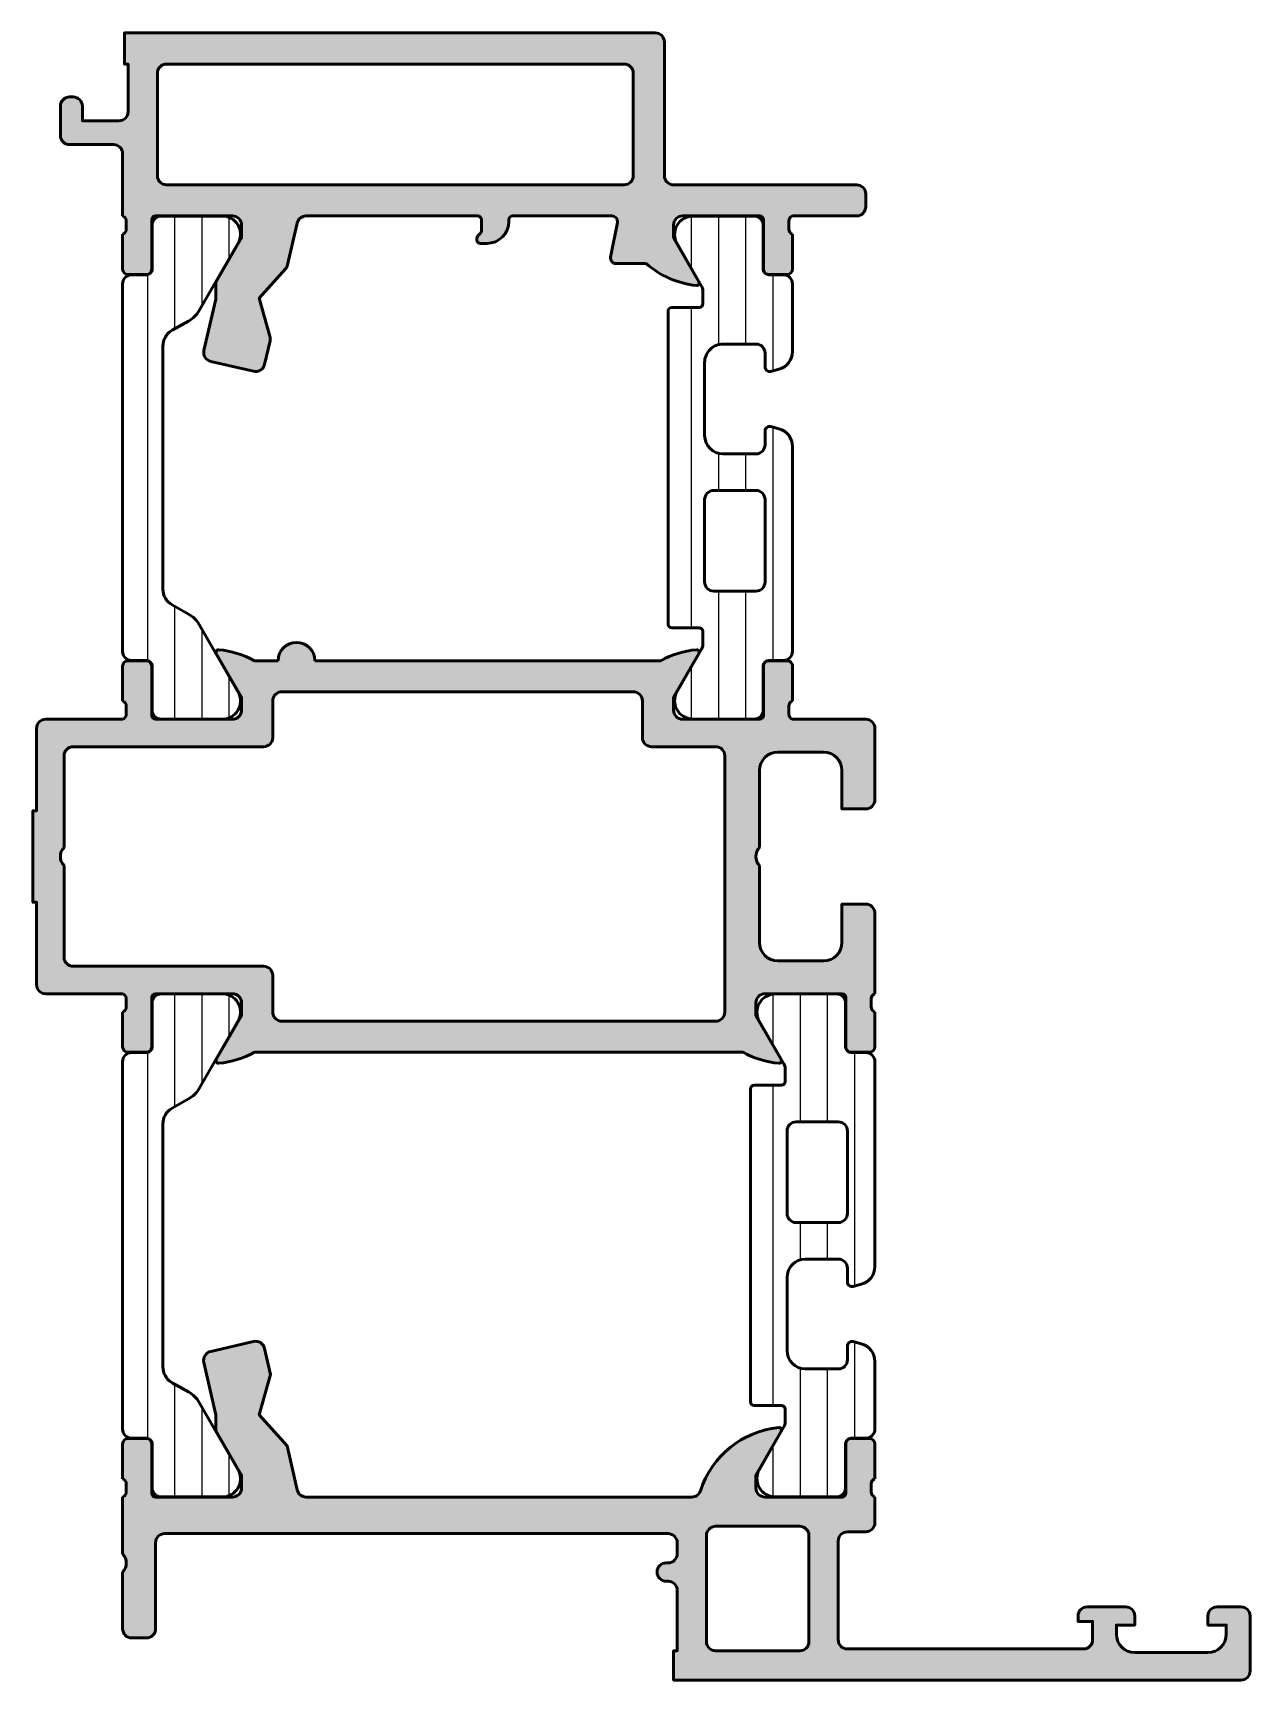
# Model space of a CAD drawing. Extents: x -34.5 to 32, y 0 to 90.
import ezdxf

# ---------------------------------------------------------------- set-up
doc = ezdxf.new("R2010")
doc.units = 0
for name, color, linetype, lineweight in [('0S-Alu contour', 7, 'Continuous', 50), ('0S-Alu hatch', 252, 'Continuous', 25), ('0S-Plastic contour', 254, 'Continuous', 50), ('0S-Plastic hatch', 253, 'Continuous', 25)]:
    doc.layers.add(name, color=color, linetype=linetype, lineweight=lineweight)
pattern_1 = [(90, (0, 0), (-1.4859, 0), [])]

# ---------------------------------------------------------------- blocks, each defined once
blk = doc.blocks.new('438830__3A7CAE03_E200_4EEA_9732_CCD65D085AAF_')
at = {"layer": '0S-Alu hatch'}
h = blk.add_hatch(color=256, dxfattribs=at)
edge = h.paths.add_edge_path()
edge.add_line((30.20000000000001, 3.999999999999999), (31.50000000000001, 4))
edge.add_ellipse((31.50000000000001, 3.499999999999999), major_axis=(-0.5000000000000009, 0), ratio=1, start_angle=180, end_angle=270, ccw=False)
edge.add_line((32.00000000000001, 3.5), (32.00000000000001, 0.5))
edge.add_ellipse((31.50000000000001, 0.5000000000000018), major_axis=(-0.5, 0), ratio=1, start_angle=90, end_angle=180, ccw=False)
edge.add_line((31.50000000000001, 1.8e-15), (0.5000000000000036, 0))
edge.add_line((0.5000000000000036, 0), (0.5000000000000036, 1.599999999999994))
edge.add_line((0.5000000000000036, 1.599999999999994), (0.700000000000003, 1.599999999999994))
edge.add_line((0.700000000000003, 1.599999999999994), (0.700000000000003, 4.899999999999991))
edge.add_arc((0.2000000000000028, 4.899999999999991), 0.5, 0, 89.99999999999959)
edge.add_line((0.2000000000000064, 5.399999999999991), (0.1000000000000014, 5.399999999999991))
edge.add_ellipse((0.1000000000000014, 5.899999999999991), major_axis=(-0.5, 0), ratio=1, start_angle=-90, end_angle=90, ccw=False)
edge.add_line((0.1000000000000014, 6.399999999999991), (0.2000000000000064, 6.399999999999991))
edge.add_arc((0.2000000000000099, 6.899999999999991), 0.5000000000000027, 269.9999999999996, 360)
edge.add_line((0.7000000000000127, 6.899999999999991), (0.700000000000003, 7.5))
edge.add_arc((0.2000000000000099, 7.5), 0.4999999999999929, 0, 90)
edge.add_line((0.20000000000001, 7.999999999999992), (-27.3, 8))
edge.add_arc((-27.3, 7.5), 0.5, 90, 180)
edge.add_line((-27.80000000000001, 7.5), (-27.80000000000001, 2.799999999999997))
edge.add_ellipse((-28.3, 2.799999999999998), major_axis=(-0.5, 0), ratio=1, start_angle=90, end_angle=180, ccw=False)
edge.add_line((-28.3, 2.299999999999998), (-29.1, 2.299999999999997))
edge.add_ellipse((-29.1, 2.799999999999998), major_axis=(-0.5000000000000009, 0), ratio=1, start_angle=0, end_angle=90, ccw=False)
edge.add_line((-29.6, 2.799999999999997), (-29.6, 5.899999999999991))
edge.add_arc((-30.12500000000001, 6.399999999999991), 0.7250000000000004, 316.3971810272967, 403.6028189727033)
edge.add_line((-29.60000000000001, 6.899999999999988), (-29.6, 10))
edge.add_arc((-29.70000000000001, 10.2828427124746), 0.3000000000000018, 289.4712206344932, 360)
edge.add_line((-29.40000000000001, 10.2828427124746), (-29.40000000000001, 10.71715728752538))
edge.add_arc((-29.70000000000001, 10.71715728752536), 0.3000000000000043, 0, 70.5287793655115)
edge.add_line((-29.60000000000002, 10.99999999999999), (-29.60000000000002, 12.89999999999995))
edge.add_ellipse((-29.29999999999998, 12.89999999999995), major_axis=(-0.3000000000000398, 0), ratio=1, start_angle=270, end_angle=360, ccw=False)
edge.add_line((-29.29999999999998, 13.19999999999999), (-28.31000000000005, 13.19999999999999))
edge.add_ellipse((-28.31000000000005, 12.89999999999995), major_axis=(-0.3000000000000398, 0), ratio=1, start_angle=180, end_angle=270, ccw=False)
edge.add_line((-28.01000000000001, 12.89999999999995), (-28.01000000000001, 10.19999999999999))
edge.add_arc((-27.81000000000001, 10.19999999999999), 0.2000000000000028, 180, 270)
edge.add_line((-27.81000000000001, 9.999999999999986), (-23.6, 10))
edge.add_arc((-23.6, 10.5), 0.5, 270, 360)
edge.add_line((-23.1, 10.5), (-23.1, 11.19999999999999))
edge.add_line((-23.1, 11.19999999999999), (-24.48149545762237, 13.59282032302755))
edge.add_ellipse((-24.36188021535173, 13.6618802153517), major_axis=(-0.1381197846482745, 0), ratio=1, start_angle=0, end_angle=30.000000000006878, ccw=False)
edge.add_line((-24.50000000000001, 13.6618802153517), (-24.50000000000001, 14.5))
edge.add_line((-24.50000000000001, 14.5), (-25.16038851260668, 17.36045691001016))
edge.add_ellipse((-24.67320348021405, 17.47293243718209), major_axis=(-0.50000000000001, 0), ratio=1, start_angle=-76.9999999999992, end_angle=12.999999999999886, ccw=False)
edge.add_line((-24.785679007386, 17.96011746957472), (-22.44719085190143, 18.49999999999998))
edge.add_ellipse((-22.33471532472948, 18.01281496760739), major_axis=(-0.4999999999999829, 0), ratio=1, start_angle=192.9999999999986, end_angle=283.0000000000028, ccw=False)
edge.add_line((-21.84753029233688, 18.1252904947793), (-21.51759558949917, 16.6961862893487))
edge.add_line((-21.51759558949917, 16.6961862893487), (-22.1395005520752, 14.49999999999998))
edge.add_line((-22.1395005520752, 14.49999999999998), (-20.6177913721237, 12.79870603020777))
edge.add_line((-20.6177913721237, 12.79870603020777), (-20.06112624749613, 10.38752447282806))
edge.add_arc((-19.57394121510352, 10.5), 0.5000000000000006, 193.0000000000006, 270.0000000000008)
edge.add_line((-19.57394121510351, 10), (1.5, 10))
edge.add_arc((1.5, 10.5), 0.4999999999999983, 270, 342.2515836439296)
edge.add_ellipse((6.738223241173804, 8.823391138152186), major_axis=(-5.000000000000002, 0), ratio=1, start_angle=275.62257755079355, end_angle=342.25158364392985, ccw=False)
edge.add_ellipse((6.261880215351705, 13.6618802153517), major_axis=(-0.1381197846482987, 0), ratio=1, start_angle=149.9999999999999, end_angle=275.6225775507947, ccw=False)
edge.add_line((6.381495457622368, 13.59282032302755), (5.000000000000007, 11.19999999999999))
edge.add_line((5.000000000000007, 11.19999999999999), (5.000000000000007, 10.5))
edge.add_arc((5.500000000000007, 10.5), 0.5, 180, 269.9999999999992)
edge.add_line((5.5, 10), (9.709999999999994, 10))
edge.add_arc((9.709999999999994, 10.2), 0.1999999999999993, 270, 360)
edge.add_line((9.909999999999993, 10.2), (9.910000000000004, 12.89999999999996))
edge.add_ellipse((10.21000000000004, 12.89999999999996), major_axis=(-0.3000000000000398, 0), ratio=1, start_angle=270.00000000000136, end_angle=360, ccw=False)
edge.add_line((10.21000000000003, 13.2), (11.19999999999996, 13.2))
edge.add_ellipse((11.19999999999996, 12.89999999999996), major_axis=(-0.3000000000000398, 0), ratio=1, start_angle=180, end_angle=270, ccw=False)
edge.add_line((11.5, 12.89999999999996), (11.5, 11))
edge.add_arc((11.6, 10.71715728752538), 0.3000000000000016, 109.471220634491, 180)
edge.add_line((11.3, 10.71715728752538), (11.29999999999999, 10.28284271247462))
edge.add_arc((11.59999999999999, 10.28284271247462), 0.2999999999999971, 180, 250.5287793655103)
edge.add_line((11.5, 10), (11.5, 8.599999999999994))
edge.add_ellipse((11, 8.599999999999996), major_axis=(-0.5000000000000018, 0), ratio=1, start_angle=90.00000000000023, end_angle=180, ccw=False)
edge.add_line((11, 8.099999999999994), (10, 8.099999999999994))
edge.add_arc((10, 7.599999999999994), 0.4999999999999983, 90, 180)
edge.add_line((9.500000000000002, 7.599999999999994), (9.5, 2.200000000000002))
edge.add_arc((10, 2.200000000000002), 0.5, 180, 270)
edge.add_line((10, 1.700000000000002), (22.9, 1.700000000000002))
edge.add_arc((22.9, 2.200000000000002), 0.4999999999999992, 270, 360)
edge.add_line((23.40000000000001, 2.200000000000002), (23.40000000000001, 3.200000000000002))
edge.add_line((23.40000000000001, 3.200000000000002), (22.60000000000001, 3.200000000000002))
edge.add_line((22.60000000000001, 3.200000000000002), (22.60000000000001, 3.5))
edge.add_ellipse((23.10000000000001, 3.499999999999999), major_axis=(-0.5, 0), ratio=1, start_angle=270, end_angle=360, ccw=False)
edge.add_line((23.10000000000001, 3.999999999999999), (25.2, 4))
edge.add_ellipse((25.2, 3.499999999999999), major_axis=(-0.5000000000000009, 0), ratio=1, start_angle=180, end_angle=270, ccw=False)
edge.add_line((25.7, 3.5), (25.7, 3))
edge.add_line((25.7, 3), (24.70000000000001, 3))
edge.add_line((24.70000000000001, 3), (24.70000000000001, 2.5))
edge.add_arc((25.7, 2.5), 1, 180, 270)
edge.add_line((25.7, 1.5), (29.70000000000001, 1.5))
edge.add_arc((29.70000000000001, 2.5), 0.9999999999999992, 270, 360)
edge.add_line((30.70000000000001, 2.5), (30.70000000000001, 3))
edge.add_line((30.70000000000001, 3), (29.7, 3))
edge.add_line((29.7, 3), (29.7, 3.5))
edge.add_ellipse((30.2, 3.500000000000002), major_axis=(-0.4999999999999965, 0), ratio=1, start_angle=269.99999999999875, end_angle=360, ccw=False)
edge = h.paths.add_edge_path()
edge.add_line((7.900000000000005, 2.099999999999994), (7.900000000000002, 7.899999999999991))
edge.add_arc((7.400000000000005, 7.899999999999991), 0.4999999999999965, 0, 90)
edge.add_line((7.400000000000005, 8.399999999999986), (2.800000000000004, 8.399999999999991))
edge.add_arc((2.800000000000004, 7.899999999999991), 0.5000000000000018, 90, 180)
edge.add_line((2.300000000000002, 7.899999999999991), (2.300000000000004, 2.099999999999994))
edge.add_arc((2.800000000000004, 2.099999999999994), 0.5, 180, 270)
edge.add_line((2.800000000000004, 1.599999999999994), (7.400000000000005, 1.599999999999994))
edge.add_arc((7.400000000000005, 2.099999999999994), 0.5, 270, 360)
at = {"layer": '0S-Alu contour', "color": 7}
for points in [[(-24.785679007386, 17.96011746957472), (-22.44719085190143, 18.49999999999998)], [(-21.84753029233688, 18.1252904947793), (-21.51759558949917, 16.6961862893487), (-22.1395005520752, 14.49999999999998), (-20.6177913721237, 12.79870603020777), (-20.06112624749613, 10.38752447282806)], [(-24.50000000000001, 13.6618802153517), (-24.50000000000001, 14.5), (-25.16038851260668, 17.36045691001016)], [(-23.1, 10.5), (-23.1, 11.19999999999999), (-24.48149545762237, 13.59282032302755)], [(6.381495457622368, 13.59282032302755), (5.000000000000007, 11.19999999999999), (5.000000000000007, 10.5)], [(-29.60000000000002, 10.99999999999999), (-29.60000000000002, 12.89999999999995)], [(-29.29999999999998, 13.19999999999999), (-28.31000000000005, 13.19999999999999)], [(-28.01000000000001, 12.89999999999995), (-28.01000000000001, 10.19999999999999)], [(9.909999999999993, 10.2), (9.910000000000004, 12.89999999999996)], [(10.21000000000003, 13.2), (11.19999999999996, 13.2)], [(11.5, 12.89999999999996), (11.5, 11)], [(-29.60000000000001, 6.899999999999988), (-29.6, 10)], [(-29.40000000000001, 10.2828427124746), (-29.40000000000001, 10.71715728752538)], [(-27.81000000000001, 9.999999999999986), (-23.6, 10)], [(-19.57394121510351, 10), (1.5, 10)], [(5.5, 10), (9.709999999999994, 10)], [(11.3, 10.71715728752538), (11.29999999999999, 10.28284271247462)], [(11.5, 10), (11.5, 8.599999999999994)], [(7.400000000000005, 8.399999999999986), (2.800000000000004, 8.399999999999991)], [(-27.80000000000001, 7.5), (-27.80000000000001, 2.799999999999997)], [(0.20000000000001, 7.999999999999992), (-27.3, 8)], [(0.7000000000000127, 6.899999999999991), (0.700000000000003, 7.5)], [(2.300000000000002, 7.899999999999991), (2.300000000000004, 2.099999999999994)], [(7.900000000000005, 2.099999999999994), (7.900000000000002, 7.899999999999991)], [(9.500000000000002, 7.599999999999994), (9.5, 2.200000000000002)], [(11, 8.099999999999994), (10, 8.099999999999994)], [(0.1000000000000014, 6.399999999999991), (0.2000000000000064, 6.399999999999991)], [(-29.6, 2.799999999999997), (-29.6, 5.899999999999991)], [(0.2000000000000064, 5.399999999999991), (0.1000000000000014, 5.399999999999991)], [(31.50000000000001, 1.8e-15), (0.5000000000000036, 0), (0.5000000000000036, 1.599999999999994), (0.700000000000003, 1.599999999999994), (0.700000000000003, 4.899999999999991)], [(23.10000000000001, 3.999999999999999), (25.2, 4)], [(30.20000000000001, 3.999999999999999), (31.50000000000001, 4)], [(23.40000000000001, 2.200000000000002), (23.40000000000001, 3.200000000000002), (22.60000000000001, 3.200000000000002), (22.60000000000001, 3.5)], [(25.7, 3.5), (25.7, 3), (24.70000000000001, 3), (24.70000000000001, 2.5)], [(30.70000000000001, 2.5), (30.70000000000001, 3), (29.7, 3), (29.7, 3.5)], [(32.00000000000001, 3.5), (32.00000000000001, 0.5)], [(-28.3, 2.299999999999998), (-29.1, 2.299999999999997)], [(2.800000000000004, 1.599999999999994), (7.400000000000005, 1.599999999999994)], [(10, 1.700000000000002), (22.9, 1.700000000000002)], [(25.7, 1.5), (29.70000000000001, 1.5)]]:
    blk.add_lwpolyline(points, dxfattribs=at)
at = {"layer": '0S-Alu contour', "color": 7, "extrusion": (0, 0, -1)}
for centre, radius, start, end in [((22.33471532472948, 18.01281496760739), 0.4999999999999829, 76.99999999999723, 167.0000000000014), ((24.67320348021405, 17.47293243718209), 0.50000000000001, 347.0000000000001, 76.99999999999925), ((24.36188021535173, 13.6618802153517), 0.1381197846482745, 329.9999999999931, 0), ((-6.738223241173804, 8.823391138152186), 5.000000000000003, 17.74841635607014, 84.37742244920646), ((-6.261880215351705, 13.6618802153517), 0.1381197846482987, 84.37742244920531, 210.0000000000002), ((29.29999999999998, 12.89999999999995), 0.3000000000000398, 0, 90), ((28.31000000000005, 12.89999999999995), 0.3000000000000398, 90, 180), ((-10.21000000000004, 12.89999999999996), 0.3000000000000398, 0, 89.99999999999864), ((-11.19999999999996, 12.89999999999996), 0.3000000000000398, 90, 180), ((-11, 8.599999999999996), 0.5000000000000018, 180, 269.9999999999998), ((-0.1000000000000014, 5.899999999999991), 0.5, 270, 90), ((-23.10000000000001, 3.499999999999999), 0.5, 0, 90), ((-25.2, 3.499999999999999), 0.5000000000000009, 90, 180), ((-30.2, 3.500000000000002), 0.4999999999999965, 0, 90.00000000000122), ((-31.50000000000001, 3.499999999999999), 0.5000000000000009, 90, 180), ((29.1, 2.799999999999998), 0.5000000000000009, 270, 0), ((28.3, 2.799999999999998), 0.5, 180, 270), ((-31.50000000000001, 0.5000000000000018), 0.5, 180, 270)]:
    blk.add_arc(centre, radius, start, end, dxfattribs=at)
at = {"layer": '0S-Alu contour', "color": 7}
for centre, radius, start, end in [((-29.70000000000001, 10.71715728752536), 0.3000000000000043, 0, 70.5287793655115), ((11.6, 10.71715728752538), 0.3000000000000016, 109.471220634491, 180), ((-29.70000000000001, 10.2828427124746), 0.3000000000000018, 289.4712206344932, 0), ((-27.81000000000001, 10.19999999999999), 0.2000000000000028, 180, 270), ((-23.6, 10.5), 0.5, 270, 0), ((-19.57394121510352, 10.5), 0.5000000000000006, 193.0000000000006, 270.0000000000008), ((1.5, 10.5), 0.4999999999999983, 270, 342.2515836439296), ((5.500000000000007, 10.5), 0.5, 180, 269.9999999999992), ((9.709999999999994, 10.2), 0.1999999999999993, 270, 0), ((11.59999999999999, 10.28284271247462), 0.2999999999999971, 180, 250.5287793655103), ((2.800000000000004, 7.899999999999991), 0.5000000000000018, 90, 180), ((7.400000000000005, 7.899999999999991), 0.4999999999999965, 0, 90), ((-27.3, 7.5), 0.5, 90, 180), ((0.2000000000000099, 7.5), 0.4999999999999929, 0, 90), ((10, 7.599999999999994), 0.4999999999999983, 90, 180), ((-30.12500000000001, 6.399999999999991), 0.7250000000000004, 316.3971810272967, 43.60281897270334), ((0.2000000000000099, 6.899999999999991), 0.5000000000000027, 269.9999999999996, 0), ((0.2000000000000028, 4.899999999999991), 0.5, 0, 89.99999999999959), ((2.800000000000004, 2.099999999999994), 0.5, 180, 270), ((7.400000000000005, 2.099999999999994), 0.5, 270, 0), ((10, 2.200000000000002), 0.5, 180, 270), ((22.9, 2.200000000000002), 0.4999999999999992, 270, 0), ((25.7, 2.5), 1, 180, 270), ((29.70000000000001, 2.5), 0.9999999999999992, 270, 0)]:
    blk.add_arc(centre, radius, start, end, dxfattribs=at)
blk = doc.blocks.new('438860__0EFB5AFA_68D3_447F_BDD5_04D6D6783F5B_')
at = {"layer": '0S-Alu hatch'}
h = blk.add_hatch(color=256, dxfattribs=at)
edge = h.paths.add_edge_path()
edge.add_line((-29.60000000000001, 52.49999999999997), (-33.80000000000001, 52.49999999999997))
edge.add_arc((-33.80000000000002, 51.99999999999998), 0.4999999999999929, 89.9999999999992, 180)
edge.add_line((-34.30000000000001, 51.99999999999997), (-34.30000000000001, 47.49999999999997))
edge.add_line((-34.30000000000001, 47.49999999999997), (-34.5, 47.49999999999997))
edge.add_line((-34.5, 47.49999999999997), (-34.5, 42.49999999999997))
edge.add_line((-34.5, 42.49999999999997), (-34.30000000000001, 42.49999999999997))
edge.add_line((-34.30000000000001, 42.49999999999997), (-34.3, 37.99999999999997))
edge.add_arc((-33.80000000000001, 37.99999999999997), 0.4999999999999929, 180, 270.0000000000008)
edge.add_line((-33.8, 37.49999999999997), (-29.60000000000001, 37.49999999999998))
edge.add_ellipse((-29.7, 37.21715728752535), major_axis=(-0.3000000000000019, 0), ratio=1, start_angle=180, end_angle=250.5287793655121, ccw=False)
edge.add_line((-29.39999999999999, 37.21715728752535), (-29.4, 36.78284271247459))
edge.add_ellipse((-29.7, 36.78284271247459), major_axis=(-0.3000000000000007, 0), ratio=1, start_angle=109.4712206344897, end_angle=180, ccw=False)
edge.add_line((-29.6, 36.49999999999997), (-29.6, 34.60000000000002))
edge.add_arc((-29.29999999999995, 34.60000000000004), 0.300000000000054, 180, 269.9999999999986)
edge.add_line((-29.29999999999996, 34.29999999999998), (-28.31000000000004, 34.29999999999998))
edge.add_arc((-28.31000000000003, 34.60000000000001), 0.3000000000000327, 269.9999999999986, 360)
edge.add_line((-28.01, 34.60000000000002), (-28.01, 37.29999999999998))
edge.add_ellipse((-27.81, 37.29999999999998), major_axis=(-0.1999999999999993, 0), ratio=1, start_angle=270, end_angle=360, ccw=False)
edge.add_line((-27.81, 37.49999999999997), (-23.59999999999999, 37.49999999999998))
edge.add_ellipse((-23.59999999999999, 36.99999999999999), major_axis=(-0.5, 0), ratio=1, start_angle=180, end_angle=270, ccw=False)
edge.add_line((-23.1, 36.99999999999999), (-23.1, 36.29999999999999))
edge.add_line((-23.1, 36.29999999999999), (-24.48149545762236, 33.90717967697243))
edge.add_arc((-24.3618802153517, 33.83811978464828), 0.1381197846483005, 150.000000000001, 275.3285864386661)
edge.add_arc((-24.81339024585827, 38.67898932645395), 5.000000000000165, 275.3285864386683, 298.860456193006)
edge.add_line((-22.4, 34.29999999999998), (4.300000000000004, 34.3))
edge.add_arc((6.713390245858253, 38.67898932645399), 5.000000000000176, 241.1395438069943, 264.671413561332)
edge.add_arc((6.261880215351711, 33.8381197846483), 0.1381197846482904, 264.6714135613336, 390.0000000000021)
edge.add_line((6.381495457622361, 33.90717967697245), (5, 36.3))
edge.add_line((5, 36.3), (5, 37))
edge.add_ellipse((5.5, 37), major_axis=(-0.5, 0), ratio=1, start_angle=270, end_angle=360, ccw=False)
edge.add_line((5.5, 37.5), (9.710000000000006, 37.5))
edge.add_ellipse((9.710000000000006, 37.3), major_axis=(-0.2000000000000028, 0), ratio=1, start_angle=180, end_angle=270, ccw=False)
edge.add_line((9.91000000000001, 37.3), (9.910000000000004, 34.60000000000003))
edge.add_arc((10.21000000000004, 34.60000000000004), 0.300000000000038, 180, 270.0000000000003)
edge.add_line((10.21000000000004, 34.3), (11.19999999999996, 34.3))
edge.add_arc((11.19999999999995, 34.60000000000004), 0.3000000000000398, 270.0000000000023, 360)
edge.add_line((11.49999999999999, 34.60000000000003), (11.5, 36.5))
edge.add_ellipse((11.60000000000001, 36.78284271247461), major_axis=(-0.2999999999999956, 0), ratio=1, start_angle=0, end_angle=70.52877936550732, ccw=False)
edge.add_line((11.30000000000001, 36.78284271247461), (11.30000000000002, 37.21715728752538))
edge.add_ellipse((11.60000000000001, 37.21715728752537), major_axis=(-0.2999999999999971, 0), ratio=1, start_angle=289.4712206344907, end_angle=360, ccw=False)
edge.add_line((11.50000000000001, 37.5), (11.49999999999999, 41.9))
edge.add_arc((10.99999999999999, 41.9), 0.5000000000000018, 0, 89.99999999999898)
edge.add_line((11, 42.40000000000001), (9.699999999999996, 42.40000000000001))
edge.add_line((9.699999999999996, 42.40000000000001), (9.699999999999996, 40.3))
edge.add_ellipse((8.699999999999996, 40.3), major_axis=(-1, 0), ratio=1, start_angle=90.0000000000004, end_angle=180, ccw=False)
edge.add_line((8.700000000000003, 39.3), (6.200000000000002, 39.3))
edge.add_ellipse((6.200000000000009, 40.3), major_axis=(-1, 0), ratio=1, start_angle=0, end_angle=89.9999999999996, ccw=False)
edge.add_line((5.200000000000009, 40.3), (5.200000000000009, 44.5))
edge.add_ellipse((5.725000000000015, 45), major_axis=(-0.7250000000000036, 0), ratio=1, start_angle=-43.60281897270329, end_angle=43.60281897270329, ccw=False)
edge.add_line((5.200000000000009, 45.49999999999999), (5.200000000000009, 49.7))
edge.add_ellipse((6.200000000000009, 49.7), major_axis=(-1, 0), ratio=1, start_angle=270.0000000000004, end_angle=360, ccw=False)
edge.add_line((6.200000000000002, 50.7), (8.700000000000003, 50.7))
edge.add_ellipse((8.699999999999996, 49.70000000000001), major_axis=(-0.9999999999999928, 0), ratio=1, start_angle=180, end_angle=269.9999999999996, ccw=False)
edge.add_line((9.699999999999989, 49.70000000000001), (9.699999999999996, 47.6))
edge.add_line((9.699999999999996, 47.6), (10.99999999999999, 47.6))
edge.add_arc((10.99999999999999, 48.09999999999999), 0.4999999999999929, 269.9999999999996, 360)
edge.add_line((11.49999999999999, 48.09999999999999), (11.49999999999998, 52.00000000000001))
edge.add_arc((10.99999999999998, 52.00000000000001), 0.5000000000000018, 0, 89.99999999999898)
edge.add_line((10.99999999999999, 52.5), (7, 52.5))
edge.add_ellipse((7.099999999999987, 52.78284271247463), major_axis=(-0.3000000000000013, 0), ratio=1, start_angle=0, end_angle=70.52877936551249, ccw=False)
edge.add_line((6.799999999999985, 52.78284271247463), (6.79999999999999, 53.21715728752539))
edge.add_ellipse((7.099999999999994, 53.21715728752539), major_axis=(-0.3000000000000043, 0), ratio=1, start_angle=289.47122063449257, end_angle=360, ccw=False)
edge.add_line((6.999999999999984, 53.50000000000001), (6.999999999999985, 55.39999999999996))
edge.add_arc((6.699999999999951, 55.39999999999997), 0.3000000000000345, 0, 90.00000000000102)
edge.add_line((6.699999999999945, 55.7), (5.710000000000029, 55.7))
edge.add_arc((5.710000000000023, 55.39999999999997), 0.3000000000000327, 89.99999999999898, 180)
edge.add_line((5.409999999999991, 55.39999999999996), (5.409999999999996, 52.7))
edge.add_ellipse((5.209999999999993, 52.7), major_axis=(-0.2000000000000028, 0), ratio=1, start_angle=90, end_angle=180, ccw=False)
edge.add_line((5.209999999999993, 52.5), (0.9999999999999857, 52.5))
edge.add_ellipse((0.9999999999999857, 53), major_axis=(-0.5, 0), ratio=1, start_angle=0, end_angle=90, ccw=False)
edge.add_line((0.4999999999999858, 53), (0.4999999999999858, 53.7))
edge.add_line((0.4999999999999858, 53.7), (1.881495457622349, 56.09282032302755))
edge.add_arc((1.761880215351693, 56.1618802153517), 0.1381197846482929, 329.9999999999992, 455.32858643867)
edge.add_arc((2.213390245858156, 51.32101067354637), 4.999999999999808, 95.32858643866759, 118.860456193007)
edge.add_line((-0.2000000000000113, 55.69999999999999), (-19.10000000000001, 55.69999999999998))
edge.add_arc((-20.10000000000001, 55.69999999999998), 1, 0, 180)
edge.add_line((-21.10000000000001, 55.69999999999998), (-22.40000000000001, 55.69999999999997))
edge.add_arc((-24.8133902458582, 51.32101067354626), 4.999999999999898, 61.13954380699329, 84.67141356133244)
edge.add_arc((-24.36188021535172, 56.16188021535168), 0.1381197846482981, 84.6714135613309, 210.000000000003)
edge.add_line((-24.48149545762238, 56.09282032302752), (-23.10000000000001, 53.69999999999998))
edge.add_line((-23.10000000000001, 53.69999999999998), (-23.10000000000001, 52.99999999999998))
edge.add_ellipse((-23.60000000000001, 52.99999999999998), major_axis=(-0.5, 0), ratio=1, start_angle=90, end_angle=180, ccw=False)
edge.add_line((-23.60000000000001, 52.49999999999998), (-27.81000000000001, 52.49999999999998))
edge.add_ellipse((-27.81000000000001, 52.69999999999997), major_axis=(-0.2000000000000028, 0), ratio=1, start_angle=0, end_angle=90, ccw=False)
edge.add_line((-28.01000000000001, 52.69999999999997), (-28.01000000000001, 55.39999999999993))
edge.add_arc((-28.31000000000005, 55.39999999999992), 0.3000000000000469, 0, 90)
edge.add_line((-28.31000000000005, 55.69999999999997), (-29.29999999999997, 55.69999999999997))
edge.add_arc((-29.29999999999998, 55.39999999999994), 0.3000000000000327, 89.99999999999864, 180)
edge.add_line((-29.60000000000001, 55.39999999999993), (-29.60000000000001, 53.49999999999997))
edge.add_ellipse((-29.70000000000001, 53.21715728752535), major_axis=(-0.2999999999999999, 0), ratio=1, start_angle=180, end_angle=250.528779365509, ccw=False)
edge.add_line((-29.40000000000001, 53.21715728752535), (-29.40000000000001, 52.7828427124746))
edge.add_ellipse((-29.7, 52.78284271247459), major_axis=(-0.3000000000000007, 0), ratio=1, start_angle=109.4712206344897, end_angle=180, ccw=False)
edge = h.paths.add_edge_path()
edge.add_line((-32.80000000000001, 45.49999999999996), (-32.80000000000001, 50.49999999999997))
edge.add_ellipse((-32.30000000000001, 50.49999999999997), major_axis=(-0.5, 0), ratio=1, start_angle=270, end_angle=360, ccw=False)
edge.add_line((-32.30000000000001, 50.99999999999997), (-21.90000000000001, 50.99999999999997))
edge.add_arc((-21.9, 51.49999999999998), 0.5000000000000036, 269.9999999999992, 360)
edge.add_line((-21.4, 51.49999999999998), (-21.40000000000001, 53.49999999999997))
edge.add_ellipse((-20.90000000000001, 53.49999999999997), major_axis=(-0.5, 0), ratio=1, start_angle=270, end_angle=360, ccw=False)
edge.add_line((-20.90000000000001, 53.99999999999998), (-1.700000000000017, 53.99999999999999))
edge.add_ellipse((-1.700000000000017, 53.49999999999999), major_axis=(-0.5, 0), ratio=1, start_angle=180, end_angle=270, ccw=False)
edge.add_line((-1.200000000000017, 53.49999999999999), (-1.200000000000017, 51.49999999999998))
edge.add_arc((-0.700000000000017, 51.49999999999998), 0.5, 180, 270.0000000000008)
edge.add_line((-0.70000000000001, 50.99999999999998), (2.800000000000011, 50.99999999999998))
edge.add_ellipse((2.800000000000011, 50.49999999999998), major_axis=(-0.5, 0), ratio=1, start_angle=180, end_angle=270, ccw=False)
edge.add_line((3.300000000000011, 50.49999999999998), (3.300000000000011, 36.49999999999999))
edge.add_ellipse((2.800000000000011, 36.49999999999999), major_axis=(-0.5, 0), ratio=1, start_angle=90.0000000000008, end_angle=180, ccw=False)
edge.add_line((2.800000000000018, 35.99999999999999), (-20.89999999999999, 35.99999999999997))
edge.add_ellipse((-20.89999999999999, 36.49999999999997), major_axis=(-0.5, 0), ratio=1, start_angle=0, end_angle=90, ccw=False)
edge.add_line((-21.39999999999999, 36.49999999999997), (-21.4, 38.49999999999997))
edge.add_arc((-21.90000000000001, 38.49999999999997), 0.5, 0, 89.9999999999992)
edge.add_line((-21.9, 38.99999999999997), (-32.3, 38.99999999999997))
edge.add_ellipse((-32.3, 39.49999999999997), major_axis=(-0.5, 0), ratio=1, start_angle=0, end_angle=90, ccw=False)
edge.add_line((-32.8, 39.49999999999997), (-32.80000000000001, 44.49999999999997))
edge.add_ellipse((-32.27500000000001, 44.99999999999997), major_axis=(-0.724999999999999, 0), ratio=1, start_angle=-43.60281897270278, end_angle=43.60281897270329, ccw=False)
at = {"layer": '0S-Alu contour', "color": 7}
for points in [[(-24.48149545762238, 56.09282032302752), (-23.10000000000001, 53.69999999999998), (-23.10000000000001, 52.99999999999998)], [(0.4999999999999858, 53), (0.4999999999999858, 53.7), (1.881495457622349, 56.09282032302755)], [(-29.60000000000001, 55.39999999999993), (-29.60000000000001, 53.49999999999997)], [(-28.31000000000005, 55.69999999999997), (-29.29999999999997, 55.69999999999997)], [(-28.01000000000001, 52.69999999999997), (-28.01000000000001, 55.39999999999993)], [(-21.10000000000001, 55.69999999999998), (-22.40000000000001, 55.69999999999997)], [(-0.2000000000000113, 55.69999999999999), (-19.10000000000001, 55.69999999999998)], [(5.409999999999991, 55.39999999999996), (5.409999999999996, 52.7)], [(6.699999999999945, 55.7), (5.710000000000029, 55.7)], [(6.999999999999984, 53.50000000000001), (6.999999999999985, 55.39999999999996)], [(-29.40000000000001, 53.21715728752535), (-29.40000000000001, 52.7828427124746)], [(-21.4, 51.49999999999998), (-21.40000000000001, 53.49999999999997)], [(-20.90000000000001, 53.99999999999998), (-1.700000000000017, 53.99999999999999)], [(-1.200000000000017, 53.49999999999999), (-1.200000000000017, 51.49999999999998)], [(6.799999999999985, 52.78284271247463), (6.79999999999999, 53.21715728752539)], [(-29.60000000000001, 52.49999999999997), (-33.80000000000001, 52.49999999999997)], [(-23.60000000000001, 52.49999999999998), (-27.81000000000001, 52.49999999999998)], [(5.209999999999993, 52.5), (0.9999999999999857, 52.5)], [(10.99999999999999, 52.5), (7, 52.5)], [(-34.30000000000001, 51.99999999999997), (-34.30000000000001, 47.49999999999997), (-34.5, 47.49999999999997), (-34.5, 42.49999999999997), (-34.30000000000001, 42.49999999999997), (-34.3, 37.99999999999997)], [(11.49999999999999, 48.09999999999999), (11.49999999999998, 52.00000000000001)], [(-32.80000000000001, 45.49999999999996), (-32.80000000000001, 50.49999999999997)], [(-32.30000000000001, 50.99999999999997), (-21.90000000000001, 50.99999999999997)], [(-0.70000000000001, 50.99999999999998), (2.800000000000011, 50.99999999999998)], [(3.300000000000011, 50.49999999999998), (3.300000000000011, 36.49999999999999)], [(6.200000000000002, 50.7), (8.700000000000003, 50.7)], [(5.200000000000009, 45.49999999999999), (5.200000000000009, 49.7)], [(9.699999999999989, 49.70000000000001), (9.699999999999996, 47.6), (10.99999999999999, 47.6)], [(-32.8, 39.49999999999997), (-32.80000000000001, 44.49999999999997)], [(5.200000000000009, 40.3), (5.200000000000009, 44.5)], [(11, 42.40000000000001), (9.699999999999996, 42.40000000000001), (9.699999999999996, 40.3)], [(11.50000000000001, 37.5), (11.49999999999999, 41.9)], [(-21.9, 38.99999999999997), (-32.3, 38.99999999999997)], [(8.700000000000003, 39.3), (6.200000000000002, 39.3)], [(-21.39999999999999, 36.49999999999997), (-21.4, 38.49999999999997)], [(-33.8, 37.49999999999997), (-29.60000000000001, 37.49999999999998)], [(-29.39999999999999, 37.21715728752535), (-29.4, 36.78284271247459)], [(-28.01, 34.60000000000002), (-28.01, 37.29999999999998)], [(-27.81, 37.49999999999997), (-23.59999999999999, 37.49999999999998)], [(-23.1, 36.99999999999999), (-23.1, 36.29999999999999), (-24.48149545762236, 33.90717967697243)], [(6.381495457622361, 33.90717967697245), (5, 36.3), (5, 37)], [(5.5, 37.5), (9.710000000000006, 37.5)], [(9.91000000000001, 37.3), (9.910000000000004, 34.60000000000003)], [(11.30000000000001, 36.78284271247461), (11.30000000000002, 37.21715728752538)], [(-29.6, 36.49999999999997), (-29.6, 34.60000000000002)], [(11.49999999999999, 34.60000000000003), (11.5, 36.5)], [(2.800000000000018, 35.99999999999999), (-20.89999999999999, 35.99999999999997)], [(-29.29999999999996, 34.29999999999998), (-28.31000000000004, 34.29999999999998)], [(-22.4, 34.29999999999998), (4.300000000000004, 34.3)], [(10.21000000000004, 34.3), (11.19999999999996, 34.3)]]:
    blk.add_lwpolyline(points, dxfattribs=at)
for centre, radius, start, end in [((-24.36188021535172, 56.16188021535168), 0.1381197846482981, 84.6714135613309, 210.000000000003), ((-24.8133902458582, 51.32101067354626), 4.999999999999898, 61.13954380699329, 84.67141356133244), ((-20.10000000000001, 55.69999999999998), 1, 0, 180), ((2.213390245858156, 51.32101067354637), 4.999999999999808, 95.32858643866759, 118.860456193007), ((1.761880215351693, 56.1618802153517), 0.1381197846482929, 329.9999999999992, 95.32858643867003), ((-29.29999999999998, 55.39999999999994), 0.3000000000000327, 89.99999999999864, 180), ((-28.31000000000005, 55.39999999999992), 0.3000000000000469, 0, 90), ((5.710000000000023, 55.39999999999997), 0.3000000000000327, 89.99999999999898, 180), ((6.699999999999951, 55.39999999999997), 0.3000000000000345, 0, 90.00000000000102), ((-33.80000000000002, 51.99999999999998), 0.4999999999999929, 89.9999999999992, 180), ((10.99999999999998, 52.00000000000001), 0.5000000000000018, 0, 89.99999999999898), ((-21.9, 51.49999999999998), 0.5000000000000036, 269.9999999999992, 0), ((-0.700000000000017, 51.49999999999998), 0.5, 180, 270.0000000000008), ((10.99999999999999, 48.09999999999999), 0.4999999999999929, 269.9999999999996, 0), ((10.99999999999999, 41.9), 0.5000000000000018, 0, 89.99999999999898), ((-21.90000000000001, 38.49999999999997), 0.5, 0, 89.9999999999992), ((-33.80000000000001, 37.99999999999997), 0.4999999999999929, 180, 270.0000000000008), ((-29.29999999999995, 34.60000000000004), 0.300000000000054, 180, 269.9999999999986), ((-28.31000000000003, 34.60000000000001), 0.3000000000000327, 269.9999999999986, 0), ((-24.81339024585827, 38.67898932645395), 5.000000000000165, 275.3285864386683, 298.860456193006), ((6.713390245858253, 38.67898932645399), 5.000000000000176, 241.1395438069943, 264.671413561332), ((10.21000000000004, 34.60000000000004), 0.300000000000038, 180, 270.0000000000003), ((11.19999999999995, 34.60000000000004), 0.3000000000000398, 270.0000000000023, 0), ((-24.3618802153517, 33.83811978464828), 0.1381197846483005, 150.000000000001, 275.3285864386661), ((6.261880215351711, 33.8381197846483), 0.1381197846482904, 264.6714135613336, 30.0000000000021)]:
    blk.add_arc(centre, radius, start, end, dxfattribs=at)
at = {"layer": '0S-Alu contour', "color": 7, "extrusion": (0, 0, -1)}
for centre, radius, start, end in [((29.70000000000001, 53.21715728752535), 0.2999999999999999, 109.471220634491, 180), ((20.90000000000001, 53.49999999999997), 0.5, 0, 90), ((1.700000000000017, 53.49999999999999), 0.5, 90, 180), ((-7.099999999999994, 53.21715728752539), 0.3000000000000043, 0, 70.52877936550742), ((29.7, 52.78284271247459), 0.3000000000000007, 180, 250.5287793655103), ((27.81000000000001, 52.69999999999997), 0.2000000000000028, 270, 0), ((23.60000000000001, 52.99999999999998), 0.5, 180, 270), ((-0.9999999999999857, 53), 0.5, 270, 0), ((-5.209999999999993, 52.7), 0.2000000000000028, 180, 270), ((-7.099999999999987, 52.78284271247463), 0.3000000000000013, 289.4712206344875, 0), ((32.30000000000001, 50.49999999999997), 0.5, 0, 90), ((-2.800000000000011, 50.49999999999998), 0.5, 90, 180), ((-6.200000000000009, 49.7), 1, 0, 89.99999999999959), ((-8.699999999999996, 49.70000000000001), 0.9999999999999928, 90.0000000000004, 180), ((32.27500000000001, 44.99999999999997), 0.724999999999999, 316.3971810272967, 43.6028189727029), ((-5.725000000000015, 45), 0.7250000000000036, 316.3971810272967, 43.60281897270331), ((-6.200000000000009, 40.3), 1, 270.0000000000004, 0), ((-8.699999999999996, 40.3), 1, 180, 269.9999999999996), ((32.3, 39.49999999999997), 0.5, 270, 0), ((29.7, 37.21715728752535), 0.3000000000000019, 109.4712206344879, 180), ((27.81, 37.29999999999998), 0.1999999999999993, 0, 90), ((23.59999999999999, 36.99999999999999), 0.5, 90, 180), ((-5.5, 37), 0.5, 0, 90), ((-9.710000000000006, 37.3), 0.2000000000000028, 90, 180), ((-11.60000000000001, 37.21715728752537), 0.2999999999999971, 0, 70.52877936550934), ((29.7, 36.78284271247459), 0.3000000000000007, 180, 250.5287793655103), ((20.89999999999999, 36.49999999999997), 0.5, 270, 0), ((-2.800000000000011, 36.49999999999999), 0.5, 180, 269.9999999999992), ((-11.60000000000001, 36.78284271247461), 0.2999999999999956, 289.4712206344927, 0)]:
    blk.add_arc(centre, radius, start, end, dxfattribs=at)
blk = doc.blocks.new('438820__D9EFF8EE_C570_4E86_903E_ECA06BD9A916_')
at = {"layer": '0S-Alu hatch'}
h = blk.add_hatch(color=256, dxfattribs=at)
edge = h.paths.add_edge_path()
edge.add_arc((-32.5, 86), 0.5, 90, 180)
edge.add_line((-33, 86), (-33, 84.4))
edge.add_arc((-32.5, 84.4), 0.5, 180, 270)
edge.add_line((-32.5, 83.9), (-30.1, 83.9))
edge.add_ellipse((-30.09999999999999, 83.4), major_axis=(-0.5, 0), ratio=1, start_angle=180, end_angle=270.0000000000004, ccw=False)
edge.add_line((-29.59999999999999, 83.4), (-29.59999999999999, 80))
edge.add_ellipse((-29.69999999999999, 79.71715728752538), major_axis=(-0.2999999999999987, 0), ratio=1, start_angle=180, end_angle=250.5287793655097, ccw=False)
edge.add_line((-29.39999999999999, 79.71715728752538), (-29.4, 79.28284271247462))
edge.add_ellipse((-29.69999999999999, 79.2828427124746), major_axis=(-0.29999999999999, 0), ratio=1, start_angle=109.4712206344903, end_angle=180, ccw=False)
edge.add_line((-29.59999999999999, 78.99999999999999), (-29.59999999999999, 77.10000000000004))
edge.add_arc((-29.29999999999996, 77.10000000000004), 0.3000000000000398, 180, 270)
edge.add_line((-29.29999999999996, 76.79999999999998), (-28.31000000000004, 76.79999999999998))
edge.add_arc((-28.31000000000004, 77.10000000000004), 0.3000000000000398, 270, 360)
edge.add_line((-28.01, 77.10000000000004), (-28.00999999999999, 79.8))
edge.add_ellipse((-27.81000000000001, 79.80000000000003), major_axis=(-0.1999999999999815, 0), ratio=1, start_angle=269.9999999999959, end_angle=360, ccw=False)
edge.add_line((-27.81, 80), (-23.59999999999998, 80))
edge.add_ellipse((-23.59999999999997, 79.5), major_axis=(-0.5, 0), ratio=1, start_angle=180, end_angle=270.0000000000008, ccw=False)
edge.add_line((-23.09999999999997, 79.5), (-23.09999999999998, 78.79999999999998))
edge.add_line((-23.09999999999998, 78.79999999999998), (-24.48149545762234, 76.40717967697243))
edge.add_arc((-24.36188021535168, 76.33811978464828), 0.1381197846482973, 150.0000000000003, 180)
edge.add_line((-24.49999999999998, 76.33811978464828), (-24.49999999999999, 75.55696780415082))
edge.add_ellipse((-24.99999999999985, 75.5569678041508), major_axis=(-0.4999999999998615, 0), ratio=1, start_angle=166.9999999999992, end_angle=180, ccw=False)
edge.add_line((-24.51281496760737, 75.44449227697889), (-25.1574299442158, 72.65235805759721))
edge.add_arc((-24.67024491182318, 72.53988253042527), 0.5000000000000006, 166.9999999999993, 257.0000000000002)
edge.add_line((-24.78272043899512, 72.05269749803266), (-22.44423228351054, 71.51281496760738))
edge.add_arc((-22.33175675633861, 72), 0.4999999999999989, 257.0000000000002, 346.9999999999993)
edge.add_line((-21.844571723946, 71.88752447282806), (-21.54648568961183, 73.17867693900757))
edge.add_arc((-22.03367072200444, 73.2911524661795), 0.5000000000000007, 347.0000000000009, 375.8107937429733)
edge.add_line((-21.55258738071822, 73.42738322165302), (-22.13950055207519, 75.5))
edge.add_line((-22.13950055207519, 75.5), (-20.70341109398674, 77.10556982064466))
edge.add_arc((-21.07608630440364, 77.43890626860785), 0.4999999999999985, 318.1892062570278, 347.0000000000011)
edge.add_line((-20.58890127201102, 77.32643074143591), (-20.06112624749613, 79.61247552717192))
edge.add_ellipse((-19.57394121510349, 79.49999999999999), major_axis=(-0.5000000000000142, 0), ratio=1, start_angle=270.0000000000008, end_angle=346.9999999999998, ccw=False)
edge.add_line((-19.5739412151035, 80), (-10.19999999999999, 80))
edge.add_ellipse((-10.2, 79.79999999999998), major_axis=(-0.200000000000017, 0), ratio=1, start_angle=180, end_angle=269.9999999999949, ccw=False)
edge.add_line((-9.99999999999999, 79.8), (-9.999999999999991, 79.18284271247462))
edge.add_ellipse((-10.19999999999998, 79.18284271247461), major_axis=(-0.1999999999999904, 0), ratio=1, start_angle=134.9999999999997, end_angle=180, ccw=False)
edge.add_line((-10.05857864376268, 79.04142135623731), (-10.1914213562373, 78.9085786437627))
edge.add_arc((-10.04999999999999, 78.76715728752538), 0.2000000000000021, 134.9999999999985, 180)
edge.add_line((-10.25, 78.76715728752538), (-10.24999999999999, 78.69999999999999))
edge.add_arc((-10.04999999999999, 78.69999999999999), 0.1999999999999993, 180, 269.999999999998)
edge.add_line((-10.04999999999999, 78.49999999999999), (-9.699999999999996, 78.5))
edge.add_arc((-9.699999999999996, 79.7), 1.200000000000002, 270, 360)
edge.add_line((-8.499999999999991, 79.7), (-8.5, 79.8))
edge.add_ellipse((-8.300000000000004, 79.80000000000001), major_axis=(-0.1999999999999957, 0), ratio=1, start_angle=269.99999999999795, end_angle=360, ccw=False)
edge.add_line((-8.299999999999997, 80), (-2.863929101227867, 80))
edge.add_ellipse((-2.863929101227859, 79.7), major_axis=(-0.2999999999999971, 0), ratio=1, start_angle=168.9999999999993, end_angle=270.0000000000016, ccw=False)
edge.add_line((-2.569440946193563, 79.64275730138704), (-2.935947857564478, 77.75724269861297))
edge.add_arc((-2.641459702530177, 77.7), 0.3000000000000019, 168.9999999999994, 270.0000000000013)
edge.add_line((-2.64145970253017, 77.4), (-0.9999999999999857, 77.4))
edge.add_arc((2.281955749415836, 81.1721037179373), 4.999999999999999, 228.9747813362041, 263.859318945973)
edge.add_arc((1.761880215351716, 76.3381197846483), 0.1381197846482974, 263.8593189459727, 389.9999999999997)
edge.add_line((1.881495457622378, 76.40717967697245), (0.5000000000000142, 78.79999999999998))
edge.add_line((0.5000000000000142, 78.79999999999998), (0.5000000000000142, 79.5))
edge.add_ellipse((1.000000000000007, 79.5), major_axis=(-0.4999999999999929, 0), ratio=1, start_angle=269.9999999999996, end_angle=360, ccw=False)
edge.add_line((1.00000000000001, 80), (5.210000000000015, 80))
edge.add_ellipse((5.209999999999995, 79.79999999999998), major_axis=(-0.200000000000017, 0), ratio=1, start_angle=180, end_angle=269.99999999999443, ccw=False)
edge.add_line((5.410000000000012, 79.8), (5.410000000000017, 77.10000000000004))
edge.add_arc((5.710000000000057, 77.10000000000004), 0.3000000000000398, 180, 270)
edge.add_line((5.710000000000057, 76.79999999999998), (6.699999999999974, 76.79999999999998))
edge.add_arc((6.699999999999974, 77.10000000000004), 0.3000000000000398, 270, 360)
edge.add_line((7.000000000000014, 77.10000000000004), (7.000000000000014, 79))
edge.add_ellipse((7.10000000000001, 79.28284271247462), major_axis=(-0.2999999999999981, 0), ratio=1, start_angle=0, end_angle=70.52877936550999, ccw=False)
edge.add_line((6.800000000000012, 79.28284271247462), (6.800000000000004, 79.71715728752538))
edge.add_ellipse((7.100000000000004, 79.71715728752538), major_axis=(-0.2999999999999998, 0), ratio=1, start_angle=289.47122063449035, end_angle=360, ccw=False)
edge.add_line((7.000000000000006, 80), (10.50000000000001, 80))
edge.add_arc((10.50000000000001, 80.5), 0.5, 270, 360)
edge.add_line((11.00000000000001, 80.5), (11.00000000000001, 81.2))
edge.add_arc((10.5, 81.19999999999999), 0.5000000000000071, 0, 90.00000000000081)
edge.add_line((10.5, 81.69999999999999), (0.5, 81.69999999999999))
edge.add_ellipse((0.4999999999999972, 82.2), major_axis=(-0.5, 0), ratio=1, start_angle=0, end_angle=90.00000000000028, ccw=False)
edge.add_line((-2.9e-15, 82.2), (3.6e-15, 89.50000000000001))
edge.add_arc((-0.5, 89.50000000000001), 0.5, 0, 90)
edge.add_line((-0.5, 90.00000000000003), (-29.5, 90))
edge.add_line((-29.5, 90), (-29.5, 88.3))
edge.add_line((-29.5, 88.3), (-29.3, 88.3))
edge.add_line((-29.3, 88.3), (-29.3, 85.7))
edge.add_ellipse((-29.8, 85.7), major_axis=(-0.4999999999999965, 0), ratio=1, start_angle=89.9999999999996, end_angle=180, ccw=False)
edge.add_line((-29.8, 85.20000000000002), (-31.8, 85.20000000000002))
edge.add_line((-31.8, 85.20000000000002), (-31.8, 86))
edge.add_arc((-32.3, 86), 0.5, 0, 90)
edge.add_line((-32.3, 86.5), (-32.5, 86.5))
edge = h.paths.add_edge_path()
edge.add_ellipse((-27.2, 87.79999999999998), major_axis=(-0.5, 0), ratio=1, start_angle=270, end_angle=360, ccw=False)
edge.add_line((-27.2, 88.3), (-2.199999999999995, 88.30000000000001))
edge.add_ellipse((-2.199999999999995, 87.80000000000001), major_axis=(-0.4999999999999965, 0), ratio=1, start_angle=180, end_angle=270, ccw=False)
edge.add_line((-1.700000000000002, 87.80000000000001), (-1.699999999999995, 82.19999999999997))
edge.add_ellipse((-2.199999999999995, 82.19999999999997), major_axis=(-0.5, 0), ratio=1, start_angle=90, end_angle=180, ccw=False)
edge.add_line((-2.199999999999995, 81.69999999999999), (-27.2, 81.69999999999997))
edge.add_ellipse((-27.2, 82.19999999999997), major_axis=(-0.5, 0), ratio=1, start_angle=0, end_angle=90, ccw=False)
edge.add_line((-27.7, 82.19999999999997), (-27.7, 87.79999999999998))
at = {"layer": '0S-Alu contour', "color": 7}
for points in [[(-0.5, 90.00000000000003), (-29.5, 90), (-29.5, 88.3), (-29.3, 88.3), (-29.3, 85.7)], [(-2.9e-15, 82.2), (3.6e-15, 89.50000000000001)], [(-27.2, 88.3), (-2.199999999999995, 88.30000000000001)], [(-27.7, 82.19999999999997), (-27.7, 87.79999999999998)], [(-1.700000000000002, 87.80000000000001), (-1.699999999999995, 82.19999999999997)], [(-32.3, 86.5), (-32.5, 86.5)], [(-33, 86), (-33, 84.4)], [(-29.8, 85.20000000000002), (-31.8, 85.20000000000002), (-31.8, 86)], [(-32.5, 83.9), (-30.1, 83.9)], [(-29.59999999999999, 83.4), (-29.59999999999999, 80)], [(-2.199999999999995, 81.69999999999999), (-27.2, 81.69999999999997)], [(10.5, 81.69999999999999), (0.5, 81.69999999999999)], [(11.00000000000001, 80.5), (11.00000000000001, 81.2)], [(-29.39999999999999, 79.71715728752538), (-29.4, 79.28284271247462)], [(-28.01, 77.10000000000004), (-28.00999999999999, 79.8)], [(-27.81, 80), (-23.59999999999998, 80)], [(-23.09999999999997, 79.5), (-23.09999999999998, 78.79999999999998), (-24.48149545762234, 76.40717967697243)], [(-20.58890127201102, 77.32643074143591), (-20.06112624749613, 79.61247552717192)], [(-19.5739412151035, 80), (-10.19999999999999, 80)], [(-9.99999999999999, 79.8), (-9.999999999999991, 79.18284271247462)], [(-8.499999999999991, 79.7), (-8.5, 79.8)], [(-8.299999999999997, 80), (-2.863929101227867, 80)], [(-2.569440946193563, 79.64275730138704), (-2.935947857564478, 77.75724269861297)], [(1.881495457622378, 76.40717967697245), (0.5000000000000142, 78.79999999999998), (0.5000000000000142, 79.5)], [(1.00000000000001, 80), (5.210000000000015, 80)], [(5.410000000000012, 79.8), (5.410000000000017, 77.10000000000004)], [(6.800000000000012, 79.28284271247462), (6.800000000000004, 79.71715728752538)], [(7.000000000000006, 80), (10.50000000000001, 80)], [(-29.59999999999999, 78.99999999999999), (-29.59999999999999, 77.10000000000004)], [(-10.25, 78.76715728752538), (-10.24999999999999, 78.69999999999999)], [(-10.05857864376268, 79.04142135623731), (-10.1914213562373, 78.9085786437627)], [(-10.04999999999999, 78.49999999999999), (-9.699999999999996, 78.5)], [(7.000000000000014, 77.10000000000004), (7.000000000000014, 79)], [(-29.29999999999996, 76.79999999999998), (-28.31000000000004, 76.79999999999998)], [(-21.55258738071822, 73.42738322165302), (-22.13950055207519, 75.5), (-20.70341109398674, 77.10556982064466)], [(-2.64145970253017, 77.4), (-0.9999999999999857, 77.4)], [(5.710000000000057, 76.79999999999998), (6.699999999999974, 76.79999999999998)], [(-24.49999999999998, 76.33811978464828), (-24.49999999999999, 75.55696780415082)], [(-24.51281496760737, 75.44449227697889), (-25.1574299442158, 72.65235805759721)], [(-21.844571723946, 71.88752447282806), (-21.54648568961183, 73.17867693900757)], [(-24.78272043899512, 72.05269749803266), (-22.44423228351054, 71.51281496760738)]]:
    blk.add_lwpolyline(points, dxfattribs=at)
for centre, radius, start, end in [((-0.5, 89.50000000000001), 0.5, 0, 90), ((-32.5, 86), 0.5, 90, 180), ((-32.3, 86), 0.5, 0, 90), ((-32.5, 84.4), 0.5, 180, 270), ((10.5, 81.19999999999999), 0.5000000000000071, 0, 90.00000000000081), ((10.50000000000001, 80.5), 0.5, 270, 0), ((-9.699999999999996, 79.7), 1.200000000000002, 270, 0), ((-10.04999999999999, 78.76715728752538), 0.2000000000000021, 134.9999999999985, 180), ((-10.04999999999999, 78.69999999999999), 0.1999999999999993, 180, 269.999999999998), ((-2.641459702530177, 77.7), 0.3000000000000019, 168.9999999999994, 270.0000000000013), ((-29.29999999999996, 77.10000000000004), 0.3000000000000398, 180, 270), ((-28.31000000000004, 77.10000000000004), 0.3000000000000398, 270, 0), ((-21.07608630440364, 77.43890626860785), 0.4999999999999985, 318.1892062570278, 347.0000000000011), ((2.281955749415836, 81.1721037179373), 4.999999999999999, 228.9747813362041, 263.859318945973), ((5.710000000000057, 77.10000000000004), 0.3000000000000398, 180, 270), ((6.699999999999974, 77.10000000000004), 0.3000000000000398, 270, 0), ((-24.36188021535168, 76.33811978464828), 0.1381197846482973, 150.0000000000003, 180), ((1.761880215351716, 76.3381197846483), 0.1381197846482974, 263.8593189459727, 29.9999999999997), ((-22.03367072200444, 73.2911524661795), 0.5000000000000007, 347.0000000000009, 15.81079374297323), ((-24.67024491182318, 72.53988253042527), 0.5000000000000006, 166.9999999999993, 257.0000000000002), ((-22.33175675633861, 72), 0.4999999999999989, 257.0000000000002, 346.9999999999993)]:
    blk.add_arc(centre, radius, start, end, dxfattribs=at)
at = {"layer": '0S-Alu contour', "color": 7, "extrusion": (0, 0, -1)}
for centre, radius, start, end in [((27.2, 87.79999999999998), 0.5, 0, 90), ((2.199999999999995, 87.80000000000001), 0.4999999999999965, 90, 180), ((29.8, 85.7), 0.4999999999999965, 180, 270.0000000000004), ((30.09999999999999, 83.4), 0.5, 89.99999999999959, 180), ((27.2, 82.19999999999997), 0.5, 270, 0), ((2.199999999999995, 82.19999999999997), 0.5, 180, 270), ((-0.4999999999999972, 82.2), 0.5, 269.9999999999997, 0), ((29.69999999999999, 79.71715728752538), 0.2999999999999987, 109.4712206344903, 180), ((29.69999999999999, 79.2828427124746), 0.29999999999999, 180, 250.5287793655097), ((27.81000000000001, 79.80000000000003), 0.1999999999999815, 0, 90.00000000000406), ((23.59999999999997, 79.5), 0.5, 89.9999999999992, 180), ((19.57394121510349, 79.49999999999999), 0.5000000000000142, 13.00000000000022, 89.9999999999992), ((10.2, 79.79999999999998), 0.200000000000017, 90.00000000000509, 180), ((8.300000000000004, 79.80000000000001), 0.1999999999999957, 0, 90.00000000000205), ((2.863929101227859, 79.7), 0.2999999999999971, 89.9999999999984, 191.0000000000008), ((-1.000000000000007, 79.5), 0.4999999999999929, 0, 90.0000000000004), ((-5.209999999999995, 79.79999999999998), 0.200000000000017, 90.00000000000558, 180), ((-7.100000000000004, 79.71715728752538), 0.2999999999999998, 0, 70.52877936550966), ((-7.10000000000001, 79.28284271247462), 0.2999999999999981, 289.47122063449, 0), ((10.19999999999998, 79.18284271247461), 0.1999999999999904, 180, 225.0000000000003), ((24.99999999999985, 75.5569678041508), 0.4999999999998615, 180, 193.0000000000009)]:
    blk.add_arc(centre, radius, start, end, dxfattribs=at)
blk = doc.blocks.new('278263__75B37180_183A_4288_AA79_0AC00BFBD25E___3791C3FE_4D89_4292_8CCC_A20FC1CECEFC_')
at = {"layer": '0S-Plastic hatch'}
h = blk.add_hatch(dxfattribs=at)
h.set_pattern_fill('ANSI31', color=256, scale=0.4680000000000001, angle=45, style=0)
h.set_pattern_definition(pattern_1)
edge = h.paths.add_edge_path()
edge.add_arc((10.5, 22.59344443341534), 1, 285, 360)
edge.add_line((11.50000000000001, 22.59344443341534), (11.50000000000002, 33.79))
edge.add_arc((11.00000000000002, 33.79), 0.5, 0, 90)
edge.add_line((11.00000000000002, 34.28999999999999), (10.20000000000002, 34.28999999999999))
edge.add_ellipse((10.20000000000002, 34.59), major_axis=(-0.3000000000000043, 0), ratio=1, start_angle=0, end_angle=89.99999999999937, ccw=False)
edge.add_line((9.900000000000016, 34.58999999999999), (9.900000000000018, 36.99))
edge.add_arc((9.400000000000018, 36.99), 0.5, 0, 90)
edge.add_line((9.400000000000018, 37.49), (6.056550992617033, 37.49))
edge.add_arc((6.056550992617033, 36.49), 1, 90, 209.9999999999996)
edge.add_line((5.190525588832592, 35.99), (6.533012701892232, 33.66474411167424))
edge.add_ellipse((6.100000000000057, 33.41474411167423), major_axis=(-0.4999999999999654, 0), ratio=1, start_angle=180, end_angle=210.0000000000032, ccw=False)
edge.add_line((6.600000000000022, 33.41474411167423), (6.600000000000022, 32.7))
edge.add_ellipse((6.400000000000016, 32.7), major_axis=(-0.2000000000000064, 0), ratio=1, start_angle=90.00000000000102, end_angle=180, ccw=False)
edge.add_line((6.400000000000019, 32.5), (4.900000000000012, 32.5))
edge.add_arc((4.900000000000012, 32.3), 0.2000000000000028, 90, 180)
edge.add_line((4.700000000000009, 32.3), (4.700000000000002, 15.2))
edge.add_arc((4.899999999999998, 15.2), 0.1999999999999993, 180, 270)
edge.add_line((4.899999999999998, 15), (6.400000000000012, 15))
edge.add_ellipse((6.400000000000007, 14.79999999999999), major_axis=(-0.2000000000000046, 0), ratio=1, start_angle=180, end_angle=269.99999999999847, ccw=False)
edge.add_line((6.600000000000012, 14.79999999999999), (6.600000000000008, 14.08525588832576))
edge.add_ellipse((6.100000000000044, 14.08525588832574), major_axis=(-0.4999999999999645, 0), ratio=1, start_angle=149.9999999999995, end_angle=180, ccw=False)
edge.add_line((6.533012701892229, 13.83525588832576), (5.190525588832585, 11.51))
edge.add_arc((6.056550992617019, 11.01), 0.9999999999999966, 149.9999999999999, 270)
edge.add_line((6.056550992617019, 10.01000000000001), (9.400000000000006, 10.01))
edge.add_arc((9.400000000000006, 10.51), 0.5000000000000018, 270, 360)
edge.add_line((9.900000000000007, 10.51), (9.900000000000006, 12.90999999999999))
edge.add_ellipse((10.2, 12.91), major_axis=(-0.2999999999999918, 0), ratio=1, start_angle=269.999999999999, end_angle=360, ccw=False)
edge.add_line((10.2, 13.20999999999999), (11, 13.21000000000001))
edge.add_arc((11, 13.71000000000001), 0.5, 270, 360)
edge.add_line((11.50000000000001, 13.71000000000001), (11.50000000000001, 17.40655556658466))
edge.add_arc((10.5, 17.40655556658466), 1, 0, 75.00000000000007)
edge.add_line((10.75881904510253, 18.37248139287373), (10.31470476127563, 18.49148145657226))
edge.add_arc((10.25000000000001, 18.25), 0.2499999999999994, 74.99999999999999, 180)
edge.add_line((10, 18.25), (10, 17.5))
edge.add_ellipse((9.500000000000005, 17.5), major_axis=(-0.5000000000000018, 0), ratio=1, start_angle=90.00000000000023, end_angle=180, ccw=False)
edge.add_line((9.500000000000007, 17), (7.700000000000002, 17))
edge.add_ellipse((7.700000000000004, 18), major_axis=(-1, 0), ratio=1, start_angle=0, end_angle=89.99999999999989, ccw=False)
edge.add_line((6.700000000000004, 18), (6.700000000000009, 22))
edge.add_ellipse((7.700000000000011, 22), major_axis=(-1.000000000000001, 0), ratio=1, start_angle=270.0000000000001, end_angle=360, ccw=False)
edge.add_line((7.700000000000009, 23), (9.500000000000007, 23))
edge.add_ellipse((9.500000000000005, 22.5), major_axis=(-0.5000000000000036, 0), ratio=1, start_angle=180, end_angle=269.99999999999983, ccw=False)
edge.add_line((10.00000000000001, 22.5), (10, 21.75))
edge.add_arc((10.25000000000001, 21.75), 0.25, 180, 284.9999999999992)
edge.add_line((10.31470476127563, 21.50851854342773), (10.75881904510253, 21.62751860712628))
edge = h.paths.add_edge_path()
edge.add_line((7.200000000000009, 30.5), (9.500000000000014, 30.5))
edge.add_ellipse((9.500000000000014, 30), major_axis=(-0.5, 0), ratio=1, start_angle=180, end_angle=270, ccw=False)
edge.add_line((10.00000000000001, 30), (10.00000000000001, 25.5))
edge.add_ellipse((9.500000000000014, 25.5), major_axis=(-0.5, 0), ratio=1, start_angle=90, end_angle=180, ccw=False)
edge.add_line((9.500000000000014, 25), (7.200000000000009, 25))
edge.add_ellipse((7.200000000000009, 25.5), major_axis=(-0.5000000000000009, 0), ratio=1, start_angle=0, end_angle=90, ccw=False)
edge.add_line((6.700000000000009, 25.5), (6.700000000000009, 30))
edge.add_ellipse((7.200000000000009, 30), major_axis=(-0.5, 0), ratio=1, start_angle=270, end_angle=360, ccw=False)
at = {"layer": '0S-Alu contour', "color": 7}
for points in [[(6.700000000000009, 25.5), (6.700000000000009, 30)], [(7.200000000000009, 30.5), (9.500000000000014, 30.5)], [(10.00000000000001, 30), (10.00000000000001, 25.5)], [(9.500000000000014, 25), (7.200000000000009, 25)]]:
    blk.add_lwpolyline(points, dxfattribs=at)
at = {"layer": '0S-Alu contour', "color": 7, "extrusion": (0, 0, -1)}
for centre, radius, start, end in [((-7.200000000000009, 30), 0.5, 0, 90), ((-9.500000000000014, 30), 0.5, 90, 180), ((-7.200000000000009, 25.5), 0.5000000000000009, 270, 0), ((-9.500000000000014, 25.5), 0.5, 180, 270)]:
    blk.add_arc(centre, radius, start, end, dxfattribs=at)
at = {"layer": '0S-Plastic contour', "color": 7}
for points in [[(9.400000000000018, 37.49), (6.056550992617033, 37.49)], [(9.900000000000016, 34.58999999999999), (9.900000000000018, 36.99)], [(5.190525588832592, 35.99), (6.533012701892232, 33.66474411167424)], [(11.00000000000002, 34.28999999999999), (10.20000000000002, 34.28999999999999)], [(6.600000000000022, 33.41474411167423), (6.600000000000022, 32.7)], [(11.50000000000001, 22.59344443341534), (11.50000000000002, 33.79)], [(6.400000000000019, 32.5), (4.900000000000012, 32.5)], [(4.700000000000009, 32.3), (4.700000000000002, 15.2)], [(7.700000000000009, 23), (9.500000000000007, 23)], [(6.700000000000004, 18), (6.700000000000009, 22)], [(10.00000000000001, 22.5), (10, 21.75)], [(10.31470476127563, 21.50851854342773), (10.75881904510253, 21.62751860712628)], [(10, 18.25), (10, 17.5)], [(10.75881904510253, 18.37248139287373), (10.31470476127563, 18.49148145657226)], [(11.50000000000001, 13.71000000000001), (11.50000000000001, 17.40655556658466)], [(9.500000000000007, 17), (7.700000000000002, 17)], [(4.899999999999998, 15), (6.400000000000012, 15)], [(6.600000000000012, 14.79999999999999), (6.600000000000008, 14.08525588832576)], [(6.533012701892229, 13.83525588832576), (5.190525588832585, 11.51)], [(9.900000000000007, 10.51), (9.900000000000006, 12.90999999999999)], [(10.2, 13.20999999999999), (11, 13.21000000000001)], [(6.056550992617019, 10.01000000000001), (9.400000000000006, 10.01)]]:
    blk.add_lwpolyline(points, dxfattribs=at)
for centre, radius, start, end in [((6.056550992617033, 36.49), 1, 90, 209.9999999999996), ((9.400000000000018, 36.99), 0.5, 0, 90), ((11.00000000000002, 33.79), 0.5, 0, 90), ((4.900000000000012, 32.3), 0.2000000000000028, 90, 180), ((10.5, 22.59344443341534), 1, 285, 0), ((10.25000000000001, 21.75), 0.25, 180, 284.9999999999992), ((10.25000000000001, 18.25), 0.2499999999999994, 74.99999999999999, 180), ((10.5, 17.40655556658466), 1, 0, 75.00000000000007), ((4.899999999999998, 15.2), 0.1999999999999993, 180, 270), ((11, 13.71000000000001), 0.5, 270, 0), ((6.056550992617019, 11.01), 0.9999999999999966, 149.9999999999999, 270), ((9.400000000000006, 10.51), 0.5000000000000018, 270, 0)]:
    blk.add_arc(centre, radius, start, end, dxfattribs=at)
at = {"layer": '0S-Plastic contour', "color": 7, "extrusion": (0, 0, -1)}
for centre, radius, start, end in [((-10.20000000000002, 34.59), 0.3000000000000043, 270.0000000000007, 0), ((-6.100000000000057, 33.41474411167423), 0.4999999999999654, 149.9999999999968, 180), ((-6.400000000000016, 32.7), 0.2000000000000064, 180, 269.999999999999), ((-7.700000000000011, 22), 1.000000000000001, 0, 89.99999999999991), ((-9.500000000000005, 22.5), 0.5000000000000036, 90.00000000000018, 180), ((-7.700000000000004, 18), 1, 270.0000000000001, 0), ((-9.500000000000005, 17.5), 0.5000000000000018, 180, 269.9999999999998), ((-6.400000000000007, 14.79999999999999), 0.2000000000000046, 90.00000000000152, 180), ((-6.100000000000044, 14.08525588832574), 0.4999999999999645, 180, 210.0000000000005), ((-10.2, 12.91), 0.2999999999999918, 0, 90.00000000000102)]:
    blk.add_arc(centre, radius, start, end, dxfattribs=at)
blk = doc.blocks.new('278263__C27CB81A_E722_4961_BA73_B39031A9C6F4___060285BD_AAAA_44C7_AA26_E76BF7F94CF9_')
at = {"layer": '0S-Plastic hatch'}
h = blk.add_hatch(dxfattribs=at)
h.set_pattern_fill('ANSI31', color=256, scale=0.4680000000000001, angle=45, style=0)
h.set_pattern_definition(pattern_1)
edge = h.paths.add_edge_path()
edge.add_line((6.999999999999992, 56.21000000000001), (6.999999999999982, 67.40655556658466))
edge.add_arc((5.999999999999994, 67.40655556658467), 0.9999999999999875, 0, 75.00000000000055)
edge.add_line((6.258819045102504, 68.37248139287374), (5.814704761275621, 68.49148145657227))
edge.add_arc((5.750000000000002, 68.24999999999999), 0.250000000000017, 75.00000000000384, 180)
edge.add_line((5.499999999999985, 68.25), (5.499999999999985, 67.5))
edge.add_ellipse((4.999999999999985, 67.5), major_axis=(-0.5, 0), ratio=1, start_angle=90, end_angle=180, ccw=False)
edge.add_line((4.999999999999985, 67), (3.199999999999988, 67))
edge.add_ellipse((3.199999999999988, 68), major_axis=(-1, 0), ratio=1, start_angle=0, end_angle=90, ccw=False)
edge.add_line((2.199999999999988, 68), (2.199999999999988, 72))
edge.add_ellipse((3.199999999999981, 72), major_axis=(-0.9999999999999996, 0), ratio=1, start_angle=269.9999999999996, end_angle=360, ccw=False)
edge.add_line((3.199999999999988, 73), (4.999999999999985, 73))
edge.add_ellipse((4.999999999999985, 72.5), major_axis=(-0.5, 0), ratio=1, start_angle=180, end_angle=270, ccw=False)
edge.add_line((5.499999999999985, 72.5), (5.499999999999985, 71.75))
edge.add_arc((5.74999999999999, 71.75000000000001), 0.2500000000000044, 180, 285)
edge.add_line((5.814704761275621, 71.50851854342774), (6.258819045102505, 71.62751860712628))
edge.add_arc((5.99999999999996, 72.59344443341536), 1.000000000000017, 285.0000000000012, 360)
edge.add_line((6.999999999999978, 72.59344443341536), (6.999999999999992, 76.28999999999999))
edge.add_arc((6.499999999999998, 76.28999999999999), 0.4999999999999947, 0, 90.00000000000063)
edge.add_line((6.499999999999992, 76.78999999999999), (5.699999999999988, 76.78999999999999))
edge.add_ellipse((5.699999999999988, 77.09), major_axis=(-0.2999999999999971, 0), ratio=1, start_angle=0, end_angle=90, ccw=False)
edge.add_line((5.399999999999991, 77.09), (5.399999999999991, 79.49))
edge.add_arc((4.899999999999996, 79.49), 0.4999999999999947, 0, 90.00000000000063)
edge.add_line((4.899999999999991, 79.99), (1.556550992617005, 79.99))
edge.add_arc((1.55655099261699, 78.99), 0.9999999999999857, 89.99999999999913, 210.0000000000005)
edge.add_line((0.6905255888325686, 78.49000000000001), (2.033012701892211, 76.16474411167425))
edge.add_ellipse((1.59999999999999, 75.91474411167424), major_axis=(-0.5000000000000044, 0), ratio=1, start_angle=180, end_angle=210.0000000000013, ccw=False)
edge.add_line((2.099999999999995, 75.91474411167424), (2.099999999999994, 75.2))
edge.add_ellipse((1.899999999999995, 75.2), major_axis=(-0.1999999999999993, 0), ratio=1, start_angle=90, end_angle=180, ccw=False)
edge.add_line((1.899999999999995, 75), (0.3999999999999844, 75))
edge.add_arc((0.3999999999999779, 74.80000000000001), 0.1999999999999886, 89.99999999999812, 180)
edge.add_line((0.1999999999999893, 74.80000000000001), (0.1999999999999851, 57.7))
edge.add_arc((0.3999999999999859, 57.7), 0.2000000000000008, 180, 269.9999999999996)
edge.add_line((0.3999999999999844, 57.5), (1.899999999999995, 57.5))
edge.add_ellipse((1.899999999999995, 57.3), major_axis=(-0.1999999999999957, 0), ratio=1, start_angle=180, end_angle=270, ccw=False)
edge.add_line((2.09999999999999, 57.3), (2.099999999999994, 56.58525588832577))
edge.add_ellipse((1.599999999999994, 56.58525588832578), major_axis=(-0.4999999999999983, 0), ratio=1, start_angle=149.999999999999, end_angle=180, ccw=False)
edge.add_line((2.033012701892207, 56.33525588832577), (0.6905255888325679, 54.01))
edge.add_arc((1.556550992617004, 53.51), 0.9999999999999984, 149.9999999999999, 270)
edge.add_line((1.556550992617004, 52.51000000000001), (4.899999999999991, 52.51000000000001))
edge.add_arc((4.899999999999996, 53.01), 0.4999999999999929, 269.9999999999994, 360)
edge.add_line((5.399999999999989, 53.01000000000001), (5.399999999999991, 55.41000000000001))
edge.add_ellipse((5.699999999999988, 55.41000000000001), major_axis=(-0.299999999999998, 0), ratio=1, start_angle=270, end_angle=360, ccw=False)
edge.add_line((5.699999999999988, 55.71000000000001), (6.499999999999992, 55.71000000000001))
edge.add_arc((6.499999999999998, 56.21), 0.4999999999999929, 269.9999999999994, 360)
edge = h.paths.add_edge_path()
edge.add_line((2.699999999999988, 65), (4.999999999999985, 65))
edge.add_ellipse((4.999999999999985, 64.5), major_axis=(-0.5, 0), ratio=1, start_angle=180, end_angle=270, ccw=False)
edge.add_line((5.499999999999985, 64.5), (5.499999999999985, 60))
edge.add_ellipse((4.999999999999985, 60), major_axis=(-0.5, 0), ratio=1, start_angle=90, end_angle=180, ccw=False)
edge.add_line((4.999999999999985, 59.50000000000001), (2.699999999999988, 59.50000000000001))
edge.add_ellipse((2.699999999999988, 60), major_axis=(-0.5, 0), ratio=1, start_angle=0, end_angle=90, ccw=False)
edge.add_line((2.199999999999988, 60), (2.199999999999988, 64.5))
edge.add_ellipse((2.699999999999988, 64.5), major_axis=(-0.5000000000000009, 0), ratio=1, start_angle=270, end_angle=360, ccw=False)
at = {"layer": '0S-Alu contour', "color": 7}
for points in [[(2.699999999999988, 65), (4.999999999999985, 65)], [(2.199999999999988, 60), (2.199999999999988, 64.5)], [(5.499999999999985, 64.5), (5.499999999999985, 60)], [(4.999999999999985, 59.50000000000001), (2.699999999999988, 59.50000000000001)]]:
    blk.add_lwpolyline(points, dxfattribs=at)
at = {"layer": '0S-Alu contour', "color": 7, "extrusion": (0, 0, -1)}
for centre, radius, start, end in [((-2.699999999999988, 64.5), 0.5000000000000009, 0, 90), ((-4.999999999999985, 64.5), 0.5, 90, 180), ((-2.699999999999988, 60), 0.5, 270, 0), ((-4.999999999999985, 60), 0.5, 180, 270)]:
    blk.add_arc(centre, radius, start, end, dxfattribs=at)
at = {"layer": '0S-Plastic contour', "color": 7}
for points in [[(4.899999999999991, 79.99), (1.556550992617005, 79.99)], [(5.399999999999991, 77.09), (5.399999999999991, 79.49)], [(0.6905255888325686, 78.49000000000001), (2.033012701892211, 76.16474411167425)], [(6.499999999999992, 76.78999999999999), (5.699999999999988, 76.78999999999999)], [(2.099999999999995, 75.91474411167424), (2.099999999999994, 75.2)], [(6.999999999999978, 72.59344443341536), (6.999999999999992, 76.28999999999999)], [(0.1999999999999893, 74.80000000000001), (0.1999999999999851, 57.7)], [(1.899999999999995, 75), (0.3999999999999844, 75)], [(3.199999999999988, 73), (4.999999999999985, 73)], [(5.499999999999985, 72.5), (5.499999999999985, 71.75)], [(2.199999999999988, 68), (2.199999999999988, 72)], [(5.814704761275621, 71.50851854342774), (6.258819045102505, 71.62751860712628)], [(6.258819045102504, 68.37248139287374), (5.814704761275621, 68.49148145657227)], [(5.499999999999985, 68.25), (5.499999999999985, 67.5)], [(4.999999999999985, 67), (3.199999999999988, 67)], [(6.999999999999992, 56.21000000000001), (6.999999999999982, 67.40655556658466)], [(0.3999999999999844, 57.5), (1.899999999999995, 57.5)], [(2.09999999999999, 57.3), (2.099999999999994, 56.58525588832577)], [(2.033012701892207, 56.33525588832577), (0.6905255888325679, 54.01)], [(5.399999999999989, 53.01000000000001), (5.399999999999991, 55.41000000000001)], [(5.699999999999988, 55.71000000000001), (6.499999999999992, 55.71000000000001)], [(1.556550992617004, 52.51000000000001), (4.899999999999991, 52.51000000000001)]]:
    blk.add_lwpolyline(points, dxfattribs=at)
for centre, radius, start, end in [((1.55655099261699, 78.99), 0.9999999999999857, 89.99999999999913, 210.0000000000005), ((4.899999999999996, 79.49), 0.4999999999999947, 0, 90.00000000000063), ((6.499999999999998, 76.28999999999999), 0.4999999999999947, 0, 90.00000000000063), ((0.3999999999999779, 74.80000000000001), 0.1999999999999886, 89.99999999999812, 180), ((5.99999999999996, 72.59344443341536), 1.000000000000017, 285.0000000000012, 0), ((5.74999999999999, 71.75000000000001), 0.2500000000000044, 180, 285), ((5.750000000000002, 68.24999999999999), 0.250000000000017, 75.00000000000384, 180), ((5.999999999999994, 67.40655556658467), 0.9999999999999875, 0, 75.00000000000055), ((0.3999999999999859, 57.7), 0.2000000000000008, 180, 269.9999999999996), ((6.499999999999998, 56.21), 0.4999999999999929, 269.9999999999994, 0), ((1.556550992617004, 53.51), 0.9999999999999984, 149.9999999999999, 270), ((4.899999999999996, 53.01), 0.4999999999999929, 269.9999999999994, 0)]:
    blk.add_arc(centre, radius, start, end, dxfattribs=at)
at = {"layer": '0S-Plastic contour', "color": 7, "extrusion": (0, 0, -1)}
for centre, radius, start, end in [((-5.699999999999988, 77.09), 0.2999999999999971, 270, 0), ((-1.59999999999999, 75.91474411167424), 0.5000000000000044, 149.9999999999987, 180), ((-1.899999999999995, 75.2), 0.1999999999999993, 180, 270), ((-3.199999999999981, 72), 0.9999999999999996, 0, 90.0000000000004), ((-4.999999999999985, 72.5), 0.5, 90, 180), ((-3.199999999999988, 68), 1, 270, 0), ((-4.999999999999985, 67.5), 0.5, 180, 270), ((-1.899999999999995, 57.3), 0.1999999999999957, 90, 180), ((-1.599999999999994, 56.58525588832578), 0.4999999999999983, 180, 210.0000000000011), ((-5.699999999999988, 55.41000000000001), 0.299999999999998, 0, 90)]:
    blk.add_arc(centre, radius, start, end, dxfattribs=at)
blk = doc.blocks.new('278263__54F0C412_B3BC_42C7_BE60_FB8741F918AB___75B1F94D_840C_4616_9975_78B3E5872345_')
at = {"layer": '0S-Plastic hatch'}
h = blk.add_hatch(dxfattribs=at)
h.set_pattern_fill('ANSI31', color=256, scale=0.4680000000000001, angle=45, style=0)
h.set_pattern_definition(pattern_1)
edge = h.paths.add_edge_path()
edge.add_line((-27.40000100000003, 17.11436500005748), (-27.40000100000001, 30.38564099994247))
edge.add_ellipse((-26.40000059130183, 30.38564020555511), major_axis=(-1.000000408698503, 0), ratio=1, start_angle=299.99988120080167, end_angle=359.9999544849754, ccw=False)
edge.add_line((-26.89999900000002, 31.25166699999998), (-26.00625005332525, 31.75334583291647))
edge.add_arc((-26.71032458691661, 33.0778378303056), 1.499999999999921, 297.9942546357562, 330.0000034006558)
edge.add_line((-25.41128643672554, 32.32783790740699), (-23.31451850190054, 35.95954699999997))
edge.add_arc((-24.15577115089189, 36.50018192527713), 0.9999960709244767, 327.2729839001593, 441.8183919481007)
edge.add_line((-24.01346050190054, 37.48999999999997), (-27.49000200000001, 37.48999999999998))
edge.add_arc((-27.49000463962508, 36.99000402256136), 0.4999959774455904, 89.99969751881494, 180.0003024817733)
edge.add_line((-27.9900006170637, 36.99000138293117), (-27.98966866666667, 34.59000299999998))
edge.add_ellipse((-28.28966866666668, 34.59000299999998), major_axis=(-0.3000000000000007, 0), ratio=1, start_angle=90, end_angle=180, ccw=False)
edge.add_line((-28.28966866666668, 34.29000299999998), (-29.10000000000001, 34.29000299999998))
edge.add_arc((-29.10000267890921, 33.79000567890918), 0.499997321097979, 89.99969301797381, 180.0003069823849)
edge.add_line((-29.60000000000001, 33.79000299999685), (-29.60000000000721, 13.71000300000716))
edge.add_arc((-29.10000267890923, 13.71000032109797), 0.4999973211051555, 179.999693017615, 270.0003069820262)
edge.add_line((-29.10000000000003, 13.21000299999999), (-28.28966866666671, 13.21000299999999))
edge.add_ellipse((-28.28966866666671, 12.91000299999997), major_axis=(-0.3000000000000114, 0), ratio=1, start_angle=180, end_angle=270, ccw=False)
edge.add_line((-27.9896686666667, 12.91000299999997), (-27.99000061706372, 10.51000461706367))
edge.add_arc((-27.48500463962511, 10.51500192464594), 0.5050207028550979, 180.5669654820256, 270.567570444399)
edge.add_line((-27.48000200000003, 10.01000599999997), (-24.01346050190056, 10.01000599999997))
edge.add_arc((-24.15577115089192, 10.99982407472282), 0.9999960709244748, 278.1816080519, 392.7270160998402)
edge.add_line((-23.31451850190057, 11.54045899999997), (-25.41128643672556, 15.17216809259295))
edge.add_arc((-26.7103245869167, 14.42216816969434), 1.499999999999987, 29.99999659934271, 62.00574536424078)
edge.add_line((-26.00625005332524, 15.74666016708349), (-26.89999900000002, 16.24833899999998))
edge.add_ellipse((-26.40000059130185, 17.11436579444485), major_axis=(-1.000000408698497, 0), ratio=1, start_angle=4.5515024623909994e-05, end_angle=60.000118799199015, ccw=False)
at = {"layer": '0S-Plastic contour', "color": 7}
for points in [[(-27.9900006170637, 36.99000138293117), (-27.98966866666667, 34.59000299999998)], [(-24.01346050190054, 37.48999999999997), (-27.49000200000001, 37.48999999999998)], [(-25.41128643672554, 32.32783790740699), (-23.31451850190054, 35.95954699999997)], [(-28.28966866666668, 34.29000299999998), (-29.10000000000001, 34.29000299999998)], [(-29.60000000000001, 33.79000299999685), (-29.60000000000721, 13.71000300000716)], [(-26.89999900000002, 31.25166699999998), (-26.00625005332525, 31.75334583291647)], [(-27.40000100000003, 17.11436500005748), (-27.40000100000001, 30.38564099994247)], [(-26.00625005332524, 15.74666016708349), (-26.89999900000002, 16.24833899999998)], [(-23.31451850190057, 11.54045899999997), (-25.41128643672556, 15.17216809259295)], [(-29.10000000000003, 13.21000299999999), (-28.28966866666671, 13.21000299999999)], [(-27.9896686666667, 12.91000299999997), (-27.99000061706372, 10.51000461706367)], [(-27.48000200000003, 10.01000599999997), (-24.01346050190056, 10.01000599999997)]]:
    blk.add_lwpolyline(points, dxfattribs=at)
for centre, radius, start, end in [((-27.49000463962508, 36.99000402256136), 0.4999959774455904, 89.99969751881494, 180.0003024817733), ((-24.15577115089189, 36.50018192527713), 0.9999960709244767, 327.2729839001593, 81.81839194810077), ((-29.10000267890921, 33.79000567890918), 0.499997321097979, 89.99969301797381, 180.0003069823849), ((-26.71032458691661, 33.0778378303056), 1.499999999999921, 297.9942546357562, 330.0000034006558), ((-26.7103245869167, 14.42216816969434), 1.499999999999987, 29.99999659934271, 62.00574536424078), ((-29.10000267890923, 13.71000032109797), 0.4999973211051555, 179.999693017615, 270.0003069820262), ((-24.15577115089192, 10.99982407472282), 0.9999960709244748, 278.1816080519, 32.72701609984015), ((-27.48500463962511, 10.51500192464594), 0.5050207028550979, 180.5669654820256, 270.567570444399)]:
    blk.add_arc(centre, radius, start, end, dxfattribs=at)
at = {"layer": '0S-Plastic contour', "color": 7, "extrusion": (0, 0, -1)}
for centre, radius, start, end in [((28.28966866666668, 34.59000299999998), 0.3000000000000007, 180, 270), ((26.40000059130183, 30.38564020555511), 1.000000408698503, 4.55150246153e-05, 60.00011879919831), ((26.40000059130185, 17.11436579444485), 1.000000408698497, 299.999881200801, 359.9999544849754), ((28.28966866666671, 12.91000299999997), 0.3000000000000114, 90, 180)]:
    blk.add_arc(centre, radius, start, end, dxfattribs=at)
blk = doc.blocks.new('278263__565F9805_5D11_4544_B0C7_F58B0E1E57A0___4895AA06_77C3_43E7_9063_2CED7225926C_')
at = {"layer": '0S-Plastic hatch'}
h = blk.add_hatch(dxfattribs=at)
h.set_pattern_fill('ANSI31', color=256, scale=0.4680000000000001, angle=45, style=0)
h.set_pattern_definition(pattern_1)
edge = h.paths.add_edge_path()
edge.add_line((-27.400001, 59.61436500005752), (-27.40000100000001, 72.8856409999425))
edge.add_ellipse((-26.40000059130182, 72.88564020555513), major_axis=(-1.000000408698503, 0), ratio=1, start_angle=299.9998812008017, end_angle=359.9999544849754, ccw=False)
edge.add_line((-26.89999900000002, 73.75166700000001), (-26.00625005332524, 74.2533458329165))
edge.add_arc((-26.7103245869167, 75.57783783030573), 1.500000000000046, 297.9942546357577, 330.0000034006544)
edge.add_line((-25.41128643672554, 74.82783790740702), (-23.31451850190054, 78.45954700000001))
edge.add_arc((-24.1557711508919, 79.00018192527716), 0.999996070924485, 327.2729839001601, 441.8183919480998)
edge.add_line((-24.01346050190054, 79.99000000000002), (-27.49000200000001, 79.99000000000001))
edge.add_arc((-27.49000463962508, 79.4900040225614), 0.4999959774455833, 89.99969751881494, 180.0003024817733)
edge.add_line((-27.99000061706369, 79.49000138293118), (-27.98966866666667, 77.09000300000001))
edge.add_ellipse((-28.28966866666668, 77.09000300000001), major_axis=(-0.3000000000000007, 0), ratio=1, start_angle=90, end_angle=180, ccw=False)
edge.add_line((-28.28966866666668, 76.79000300000001), (-29.10000000000001, 76.790003))
edge.add_arc((-29.10000267890921, 76.2900056789092), 0.499997321097979, 89.99969301797381, 180.0003069823849)
edge.add_line((-29.60000000000001, 76.29000299999687), (-29.60000000000717, 56.21000300000718))
edge.add_arc((-29.10000267890919, 56.21000032109797), 0.4999973211051484, 179.999693017615, 270.0003069820262)
edge.add_line((-29.1, 55.710003), (-28.28966866666667, 55.71000300000001))
edge.add_ellipse((-28.28966866666667, 55.410003), major_axis=(-0.3000000000000114, 0), ratio=1, start_angle=180, end_angle=270, ccw=False)
edge.add_line((-27.98966866666666, 55.410003), (-27.99000061706368, 53.01000461706369))
edge.add_arc((-27.48500463962506, 53.01500192464598), 0.5050207028551053, 180.5669654820281, 270.5675704443982)
edge.add_line((-27.48000199999999, 52.51000600000001), (-24.01346050190051, 52.51000600000002))
edge.add_arc((-24.15577115089187, 53.49982407472285), 0.9999960709244673, 278.1816080518999, 392.7270160998406)
edge.add_line((-23.31451850190052, 54.040459), (-25.41128643672552, 57.67216809259299))
edge.add_arc((-26.71032458691668, 56.92216816969433), 1.500000000000026, 29.99999659934372, 62.00574536424086)
edge.add_line((-26.00625005332521, 58.24666016708352), (-26.899999, 58.74833900000002))
edge.add_ellipse((-26.40000059130181, 59.61436579444487), major_axis=(-1.000000408698496, 0), ratio=1, start_angle=4.5515024623909994e-05, end_angle=60.00011879919862, ccw=False)
at = {"layer": '0S-Plastic contour', "color": 7}
for points in [[(-27.99000061706369, 79.49000138293118), (-27.98966866666667, 77.09000300000001)], [(-24.01346050190054, 79.99000000000002), (-27.49000200000001, 79.99000000000001)], [(-25.41128643672554, 74.82783790740702), (-23.31451850190054, 78.45954700000001)], [(-28.28966866666668, 76.79000300000001), (-29.10000000000001, 76.790003)], [(-29.60000000000001, 76.29000299999687), (-29.60000000000717, 56.21000300000718)], [(-26.89999900000002, 73.75166700000001), (-26.00625005332524, 74.2533458329165)], [(-27.400001, 59.61436500005752), (-27.40000100000001, 72.8856409999425)], [(-26.00625005332521, 58.24666016708352), (-26.899999, 58.74833900000002)], [(-23.31451850190052, 54.040459), (-25.41128643672552, 57.67216809259299)], [(-29.1, 55.710003), (-28.28966866666667, 55.71000300000001)], [(-27.98966866666666, 55.410003), (-27.99000061706368, 53.01000461706369)], [(-27.48000199999999, 52.51000600000001), (-24.01346050190051, 52.51000600000002)]]:
    blk.add_lwpolyline(points, dxfattribs=at)
for centre, radius, start, end in [((-27.49000463962508, 79.4900040225614), 0.4999959774455833, 89.99969751881494, 180.0003024817733), ((-24.1557711508919, 79.00018192527716), 0.999996070924485, 327.2729839001601, 81.81839194809986), ((-29.10000267890921, 76.2900056789092), 0.499997321097979, 89.99969301797381, 180.0003069823849), ((-26.7103245869167, 75.57783783030573), 1.500000000000046, 297.9942546357577, 330.0000034006544), ((-26.71032458691668, 56.92216816969433), 1.500000000000026, 29.99999659934372, 62.00574536424086), ((-29.10000267890919, 56.21000032109797), 0.4999973211051484, 179.999693017615, 270.0003069820262), ((-24.15577115089187, 53.49982407472285), 0.9999960709244673, 278.1816080518999, 32.72701609984057), ((-27.48500463962506, 53.01500192464598), 0.5050207028551053, 180.5669654820281, 270.5675704443982)]:
    blk.add_arc(centre, radius, start, end, dxfattribs=at)
at = {"layer": '0S-Plastic contour', "color": 7, "extrusion": (0, 0, -1)}
for centre, radius, start, end in [((28.28966866666668, 77.09000300000001), 0.3000000000000007, 180, 270), ((26.40000059130182, 72.88564020555513), 1.000000408698503, 4.55150246153e-05, 60.00011879919828), ((26.40000059130181, 59.61436579444487), 1.000000408698496, 299.9998812008014, 359.9999544849754), ((28.28966866666667, 55.410003), 0.3000000000000114, 90, 180)]:
    blk.add_arc(centre, radius, start, end, dxfattribs=at)
blk = doc.blocks.new('481920__41582C50_DD96_4FBD_AC2A_64B7B60CC4AE_')
at = {"layer": '0S-Alu contour', "color": 7}
for name in ['438820__D9EFF8EE_C570_4E86_903E_ECA06BD9A916_', '438860__0EFB5AFA_68D3_447F_BDD5_04D6D6783F5B_', '438830__3A7CAE03_E200_4EEA_9732_CCD65D085AAF_']:
    blk.add_blockref(name, (0, 0), dxfattribs=at)
at = {"layer": '0S-Plastic contour', "color": 7}
for name in ['278263__565F9805_5D11_4544_B0C7_F58B0E1E57A0___4895AA06_77C3_43E7_9063_2CED7225926C_', '278263__C27CB81A_E722_4961_BA73_B39031A9C6F4___060285BD_AAAA_44C7_AA26_E76BF7F94CF9_', '278263__54F0C412_B3BC_42C7_BE60_FB8741F918AB___75B1F94D_840C_4616_9975_78B3E5872345_', '278263__75B37180_183A_4288_AA79_0AC00BFBD25E___3791C3FE_4D89_4292_8CCC_A20FC1CECEFC_']:
    blk.add_blockref(name, (0, 0), dxfattribs=at)

msp = doc.modelspace()

# ---------------------------------------------------------------- block references
at = {"layer": '0S-Alu contour', "color": 7}
msp.add_blockref('481920__41582C50_DD96_4FBD_AC2A_64B7B60CC4AE_', (0, 0), dxfattribs=at)

doc.saveas('drawing.dxf')
